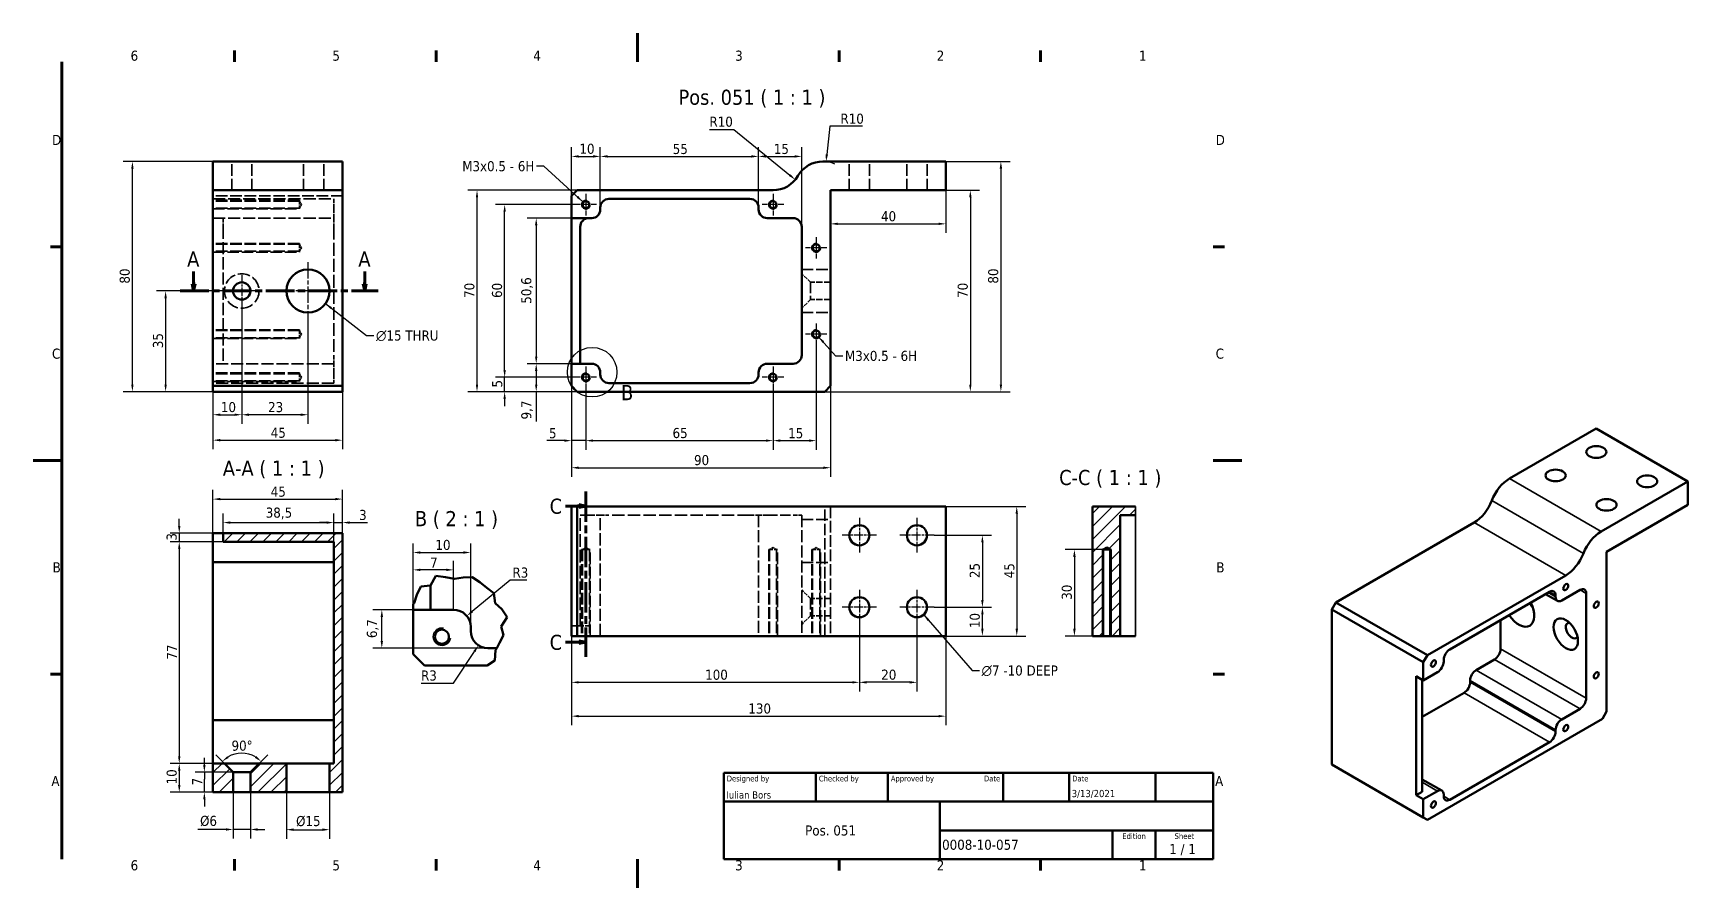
# Model space of a CAD drawing. Header units: millimetres. Extents: x 0 to 575, y 0 to 297.
import ezdxf
from ezdxf.enums import TextEntityAlignment as Align

# ---------------------------------------------------------------- set-up
doc = ezdxf.new("R2010")
doc.units = ezdxf.units.MM
doc.linetypes.add('CHAIN', pattern=[0.3543, 0.2362, -0.0295, 0.0591, -0.0295])
doc.linetypes.add('DASHED', pattern=[0.2068, 0.1655, -0.0413])
for name, color, linetype, lineweight in [('Border (ISO)', 7, 'Continuous', 70), ('Break Line (ISO)', 7, 'Continuous', 50), ('Center Mark (ISO)', 7, 'Continuous', 25), ('Detail Boundary (ISO)', 7, 'Continuous', 25), ('Dimension (ISO)', 7, 'Continuous', 25), ('Hatch (ISO)', 7, 'Continuous', 18), ('Hidden (ISO)', 7, 'DASHED', 35), ('Section Line (ISO)', 7, 'CHAIN', 70), ('Symbol (ISO)', 7, 'Continuous', 25), ('Title (ISO)', 7, 'Continuous', 50), ('Visible (ISO)', 7, 'Continuous', 50), ('Visible Narrow (ISO)', 7, 'Continuous', 35)]:
    doc.layers.add(name, color=color, linetype=linetype, lineweight=lineweight)
doc.styles.add('Label Text (ISO)', font='tahoma.ttf')
doc.styles.add('Note Text (ISO)', font='tahoma.ttf')
doc.styles.add('Text Style39', font='tahoma.ttf')
doc.styles.add('Text Style41', font='tahoma.ttf')
doc.styles.add('Text Style45', font='tahoma.ttf')
doc.dimstyles.new('Default - Method 1b (ISO)', dxfattribs={"dimtxt": 3.5, "dimasz": 2.5, "dimexe": 3.175, "dimexo": 0, "dimgap": 0.762, "dimtad": 1, "dimtoh": 1, "dimrnd": 1e-08, "dimtxsty": 'Note Text (ISO)', "dimcen": 0.09, "dimdle": 10, "dimclrd": 256, "dimclre": 256, "dimclrt": 256, "dimazin": 2, "dimtfac": 1, "dimtmove": 0, "dimatfit": 3, "dimfxl": 0, "dimtolj": 1, "dimlwd": -1, "dimlwe": -1, "dimarcsym": 0})
doc.dimstyles.new('Default - Method 1b (ISO)$7', dxfattribs={"dimtxt": 3.5, "dimasz": 2.5, "dimexe": 3.175, "dimexo": 0, "dimgap": 0.762, "dimtad": 1, "dimtoh": 1, "dimrnd": 1e-08, "dimtxsty": 'Note Text (ISO)', "dimcen": 0.09, "dimdle": 10, "dimclrd": 256, "dimclre": 256, "dimclrt": 256, "dimazin": 2, "dimtfac": 1, "dimtmove": 0, "dimatfit": 3, "dimfxl": 0, "dimtolj": 1, "dimlwd": -1, "dimlwe": -1, "dimarcsym": 0})
pattern_1 = [(45, (0, 0), (-2.245064, 2.245064), [])]

msp = doc.modelspace()

# ---------------------------------------------------------------- texts
at = {"layer": 'Symbol (ISO)', "attachment_point": 7}
for s, insert, char_height, style in [('Pos. 051 ( 1 : 1 )', (224.2206, 271.1468), 5.24, 'Text Style45'), ('A-A ( 1 : 1 )', (65.9079, 142.2529), 5.25, 'Label Text (ISO)'), ('C-C ( 1 : 1 )', (356.4693, 139.0228), 5.25, 'Label Text (ISO)'), ('B ( 2 : 1 )', (132.6508, 124.7269), 5.25, 'Label Text (ISO)')]:
    msp.add_mtext(s, dxfattribs=dict(at, insert=insert, char_height=char_height, style=style))
at = {"layer": 'Symbol (ISO)', "char_height": 3.5, "line_spacing_factor": 0.6125, "style": 'Note Text (ISO)'}
for s, insert, width, attachment_point in [('M3x0.5 - 6H', (174.1337, 252.514), 26.320568, 3), ('\\fAIGDT|b0|i0;\\H3.5000;n\\fTahoma|b0|i0;\\H3.5000;15 THRU', (119.1211, 193.6796), 23.111825, 1), ('M3x0.5 - 6H', (282.0664, 186.608), 26.320568, 1), ('\\fAIGDT|b0|i0;\\H3.5000;n\\fTahoma|b0|i0;\\H3.5000;7 -10 DEEP', (329.5157, 77.2874), 28.15364, 1)]:
    msp.add_mtext(s, dxfattribs=dict(at, insert=insert, width=width, attachment_point=attachment_point))

# ---------------------------------------------------------------- blocks, each defined once
blk = doc.blocks.new('Borders Default Border')
at = {"layer": 'Border (ISO)'}
for p, q in [((70, 287), (70, 290.9)), ((140, 287), (140, 290.9)), ((280, 287), (280, 290.9)), ((350, 287), (350, 290.9)), ((10, 222.75), (6.1, 222.75)), ((410, 222.75), (413.9, 222.75)), ((10, 74.25), (6.1, 74.25)), ((410, 74.25), (413.9, 74.25)), ((70, 10), (70, 6.1)), ((140, 10), (140, 6.1)), ((280, 10), (280, 6.1)), ((350, 10), (350, 6.1))]:
    blk.add_line(p, q, dxfattribs=at)
at = {"layer": 'Border (ISO)', "flags": 128}
for points in [[(210, 297), (210, 287)], [(10, 10), (10, 287)], [(0, 148.5), (10, 148.5)], [(420, 148.5), (410, 148.5)], [(210, 0), (210, 10)]]:
    blk.add_lwpolyline(points, dxfattribs=at)
at = {"layer": 'Border (ISO)', "char_height": 3.5, "attachment_point": 7, "style": 'Note Text (ISO)'}
for s, insert in [('6', (33.88, 287.33)), ('5', (103.98, 287.33)), ('4', (173.78, 287.4)), ('3', (243.91, 287.33)), ('2', (313.94, 287.4)), ('1', (384.21, 287.4)), ('D', (6.57, 258.13)), ('D', (410.87, 258.13)), ('C', (6.56, 183.81)), ('C', (410.86, 183.81)), ('B', (6.78, 109.63)), ('B', (411.08, 109.63)), ('A', (6.36, 35.38)), ('A', (410.66, 35.38)), ('6', (33.88, 6.03)), ('5', (103.98, 6.03)), ('4', (173.78, 6.1)), ('3', (243.91, 6.03)), ('2', (313.94, 6.1)), ('1', (384.21, 6.1))]:
    blk.add_mtext(s, dxfattribs=dict(at, insert=insert))
blk = doc.blocks.new('2dTransSection0')
at = {"layer": 'Section Line (ISO)', "linetype": 'Continuous'}
for p, q in [((55.75, 214.22), (55.75, 209.9)), ((115.23, 214.22), (115.23, 209.9)), ((55.25, 209.9), (55.75, 207.4)), ((56.25, 209.9), (55.25, 209.9)), ((55.75, 209.9), (55.75, 207.4)), ((55.75, 207.4), (56.25, 209.9)), ((114.73, 209.9), (115.23, 207.4)), ((115.73, 209.9), (114.73, 209.9)), ((115.23, 209.9), (115.23, 207.4)), ((115.23, 207.4), (115.73, 209.9))]:
    blk.add_line(p, q, dxfattribs=at)
at = {"layer": 'Section Line (ISO)', "linetype": 'CHAIN', "ltscale": 41.967747}
blk.add_line((51.12, 207.4), (119.87, 207.4), dxfattribs=at)
at = {"layer": 'Section Line (ISO)', "linetype": 'Continuous', "lineweight": 140}
for p, q in [((51.12, 207.4), (60.39, 207.4)), ((110.6, 207.4), (119.87, 207.4))]:
    blk.add_line(p, q, dxfattribs=at)
at = {"layer": 'Section Line (ISO)', "linetype": 'Continuous', "flags": 128}
for points in [[(55.25, 209.9), (55.75, 207.4)], [(114.73, 209.9), (115.23, 207.4)]]:
    blk.add_lwpolyline(points, dxfattribs=at)
at = {"layer": 'Section Line (ISO)'}
for points in [[(55.25, 209.9), (55.75, 207.4), (56.25, 209.9), (55.25, 209.9)], [(114.73, 209.9), (115.23, 207.4), (115.73, 209.9), (114.73, 209.9)]]:
    blk.add_solid(points, dxfattribs=at)
at = {"layer": 'Section Line (ISO)', "char_height": 5.25, "attachment_point": 7, "style": 'Label Text (ISO)'}
for insert in [(53.52, 215.9), (113, 215.9)]:
    blk.add_mtext('A', dxfattribs=dict(at, insert=insert))
blk = doc.blocks.new('*D6')
at = {"layer": 'Defpoints', "color": 0}
for p in [(187.07, 87.52), (287.07, 91.52), (287.07, 71.43)]:
    blk.add_point(p, dxfattribs=at)
at = {"layer": 'Dimension (ISO)'}
for p, q in [((187.07, 87.52), (187.07, 68.25)), ((287.07, 91.52), (287.07, 68.25)), ((189.57, 71.43), (284.57, 71.43))]:
    blk.add_line(p, q, dxfattribs=at)
for points in [[(189.57, 71.84), (189.57, 71.01), (187.07, 71.43)], [(284.57, 71.84), (284.57, 71.01), (287.07, 71.43)]]:
    blk.add_solid(points, dxfattribs=at)
at = {"layer": 'Dimension (ISO)', "insert": (233.49, 75.83), "char_height": 3.5, "attachment_point": 1, "style": 'Note Text (ISO)'}
blk.add_mtext('\\A1;100', dxfattribs=at)
blk = doc.blocks.new('*D7')
at = {"layer": 'Defpoints', "color": 0}
for p in [(287.07, 91.52), (307.07, 91.52), (287.07, 71.43)]:
    blk.add_point(p, dxfattribs=at)
at = {"layer": 'Dimension (ISO)'}
for p, q in [((287.07, 91.52), (287.07, 68.25)), ((307.07, 91.52), (307.07, 68.25)), ((304.57, 71.43), (289.57, 71.43))]:
    blk.add_line(p, q, dxfattribs=at)
for points in [[(289.57, 71.84), (289.57, 71.01), (287.07, 71.43)], [(304.57, 71.84), (304.57, 71.01), (307.07, 71.43)]]:
    blk.add_solid(points, dxfattribs=at)
at = {"layer": 'Dimension (ISO)', "insert": (294.66, 75.84), "char_height": 3.5, "attachment_point": 1, "style": 'Note Text (ISO)'}
blk.add_mtext('\\A1;20', dxfattribs=at)
blk = doc.blocks.new('*D8')
at = {"layer": 'Defpoints', "color": 0}
for p in [(187.07, 87.52), (317.07, 87.52), (317.07, 59.67)]:
    blk.add_point(p, dxfattribs=at)
at = {"layer": 'Dimension (ISO)'}
for p, q in [((187.07, 87.52), (187.07, 56.49)), ((317.07, 87.52), (317.07, 56.49)), ((189.57, 59.67), (314.57, 59.67))]:
    blk.add_line(p, q, dxfattribs=at)
for points in [[(189.57, 60.09), (189.57, 59.25), (187.07, 59.67)], [(314.57, 60.09), (314.57, 59.25), (317.07, 59.67)]]:
    blk.add_solid(points, dxfattribs=at)
at = {"layer": 'Dimension (ISO)', "insert": (248.49, 64.08), "char_height": 3.5, "attachment_point": 1, "style": 'Note Text (ISO)'}
blk.add_mtext('\\A1;130', dxfattribs=at)
blk = doc.blocks.new('*D9')
at = {"layer": 'Defpoints', "color": 0}
for p in [(313.07, 97.52), (329.81, 97.52), (317.07, 87.52)]:
    blk.add_point(p, dxfattribs=at)
at = {"layer": 'Dimension (ISO)'}
for p, q in [((313.07, 97.52), (332.99, 97.52)), ((329.81, 90.02), (329.81, 95.02)), ((317.07, 87.52), (332.99, 87.52))]:
    blk.add_line(p, q, dxfattribs=at)
for points in [[(329.39, 95.02), (330.23, 95.02), (329.81, 97.52)], [(329.39, 90.02), (330.23, 90.02), (329.81, 87.52)]]:
    blk.add_solid(points, dxfattribs=at)
at = {"layer": 'Dimension (ISO)', "insert": (325.4, 90.26), "char_height": 3.5, "attachment_point": 1, "rotation": 90, "style": 'Note Text (ISO)'}
blk.add_mtext('\\A1;10', dxfattribs=at)
blk = doc.blocks.new('*D10')
at = {"layer": 'Defpoints', "color": 0}
for p in [(313.07, 122.52), (313.07, 97.52), (329.81, 97.52)]:
    blk.add_point(p, dxfattribs=at)
at = {"layer": 'Dimension (ISO)'}
for p, q in [((313.07, 122.52), (332.99, 122.52)), ((329.81, 120.02), (329.81, 100.02)), ((313.07, 97.52), (332.99, 97.52))]:
    blk.add_line(p, q, dxfattribs=at)
for points in [[(329.39, 120.02), (330.23, 120.02), (329.81, 122.52)], [(329.39, 100.02), (330.23, 100.02), (329.81, 97.52)]]:
    blk.add_solid(points, dxfattribs=at)
at = {"layer": 'Dimension (ISO)', "insert": (325.4, 107.65), "char_height": 3.5, "attachment_point": 1, "rotation": 90, "style": 'Note Text (ISO)'}
blk.add_mtext('\\A1;25', dxfattribs=at)
blk = doc.blocks.new('*D11')
at = {"layer": 'Defpoints', "color": 0}
for p in [(317.07, 132.52), (317.07, 87.52), (341.75, 87.52)]:
    blk.add_point(p, dxfattribs=at)
at = {"layer": 'Dimension (ISO)'}
for p, q in [((317.07, 132.52), (344.92, 132.52)), ((341.75, 130.02), (341.75, 90.02)), ((317.07, 87.52), (344.92, 87.52))]:
    blk.add_line(p, q, dxfattribs=at)
for points in [[(341.33, 130.02), (342.16, 130.02), (341.75, 132.52)], [(341.33, 90.02), (342.16, 90.02), (341.75, 87.52)]]:
    blk.add_solid(points, dxfattribs=at)
at = {"layer": 'Dimension (ISO)', "insert": (337.41, 107.57), "char_height": 3.5, "attachment_point": 1, "rotation": 90, "style": 'Note Text (ISO)'}
blk.add_mtext('\\A1;45', dxfattribs=at)
blk = doc.blocks.new('*D12')
at = {"layer": 'Defpoints', "color": 0}
for p in [(67, 207.4), (46.04, 172.4), (62.5, 172.4)]:
    blk.add_point(p, dxfattribs=at)
at = {"layer": 'Dimension (ISO)'}
for p, q in [((67, 207.4), (42.87, 207.4)), ((46.04, 204.9), (46.04, 174.9)), ((62.5, 172.4), (42.87, 172.4))]:
    blk.add_line(p, q, dxfattribs=at)
for points in [[(45.62, 204.9), (46.46, 204.9), (46.04, 207.4)], [(45.62, 174.9), (46.46, 174.9), (46.04, 172.4)]]:
    blk.add_solid(points, dxfattribs=at)
at = {"layer": 'Dimension (ISO)', "insert": (41.63, 187.52), "char_height": 3.5, "attachment_point": 1, "rotation": 90, "style": 'Note Text (ISO)'}
blk.add_mtext('\\A1;35', dxfattribs=at)
blk = doc.blocks.new('*D13')
at = {"layer": 'Defpoints', "color": 0}
for p in [(72.5, 201.9), (62.5, 174.4), (72.5, 164.4)]:
    blk.add_point(p, dxfattribs=at)
at = {"layer": 'Dimension (ISO)'}
for p, q in [((72.5, 201.9), (72.5, 161.23)), ((62.5, 174.4), (62.5, 161.23)), ((65, 164.4), (70, 164.4))]:
    blk.add_line(p, q, dxfattribs=at)
for points in [[(65, 164.82), (65, 163.99), (62.5, 164.4)], [(70, 164.82), (70, 163.99), (72.5, 164.4)]]:
    blk.add_solid(points, dxfattribs=at)
at = {"layer": 'Dimension (ISO)', "insert": (65.24, 168.81), "char_height": 3.5, "attachment_point": 1, "style": 'Note Text (ISO)'}
blk.add_mtext('\\A1;10', dxfattribs=at)
blk = doc.blocks.new('*D14')
at = {"layer": 'Defpoints', "color": 0}
for p in [(72.5, 201.9), (95.5, 197.4), (72.5, 164.4)]:
    blk.add_point(p, dxfattribs=at)
at = {"layer": 'Dimension (ISO)'}
for p, q in [((72.5, 201.9), (72.5, 161.23)), ((95.5, 197.4), (95.5, 161.23)), ((93, 164.4), (75, 164.4))]:
    blk.add_line(p, q, dxfattribs=at)
for points in [[(75, 164.82), (75, 163.99), (72.5, 164.4)], [(93, 164.82), (93, 163.99), (95.5, 164.4)]]:
    blk.add_solid(points, dxfattribs=at)
at = {"layer": 'Dimension (ISO)', "insert": (81.64, 168.81), "char_height": 3.5, "attachment_point": 1, "style": 'Note Text (ISO)'}
blk.add_mtext('\\A1;23', dxfattribs=at)
blk = doc.blocks.new('*D15')
at = {"layer": 'Defpoints', "color": 0}
for p in [(62.5, 174.4), (107.5, 174.4), (107.5, 155.56)]:
    blk.add_point(p, dxfattribs=at)
at = {"layer": 'Dimension (ISO)'}
for p, q in [((62.5, 174.4), (62.5, 152.39)), ((107.5, 174.4), (107.5, 152.39)), ((65, 155.56), (105, 155.56))]:
    blk.add_line(p, q, dxfattribs=at)
for points in [[(65, 155.98), (65, 155.14), (62.5, 155.56)], [(105, 155.98), (105, 155.14), (107.5, 155.56)]]:
    blk.add_solid(points, dxfattribs=at)
at = {"layer": 'Dimension (ISO)', "insert": (82.55, 159.9), "char_height": 3.5, "attachment_point": 1, "style": 'Note Text (ISO)'}
blk.add_mtext('\\A1;45', dxfattribs=at)
blk = doc.blocks.new('*D16')
at = {"layer": 'Defpoints', "color": 0}
for p in [(107.5, 126.93), (107.5, 123.23), (104.5, 120.23)]:
    blk.add_point(p, dxfattribs=at)
at = {"layer": 'Dimension (ISO)'}
for p, q in [((102, 126.93), (99.5, 126.93)), ((104.5, 120.23), (104.5, 130.11)), ((104.5, 126.93), (107.5, 126.93)), ((107.5, 123.23), (107.5, 130.11)), ((110, 126.93), (116.15, 126.93))]:
    blk.add_line(p, q, dxfattribs=at)
for points in [[(102, 127.35), (102, 126.52), (104.5, 126.93)], [(110, 127.35), (110, 126.52), (107.5, 126.93)]]:
    blk.add_solid(points, dxfattribs=at)
at = {"layer": 'Dimension (ISO)', "insert": (113.26, 131.34), "char_height": 3.5, "attachment_point": 1, "style": 'Note Text (ISO)'}
blk.add_mtext('\\A1;3', dxfattribs=at)
blk = doc.blocks.new('*D17')
at = {"layer": 'Defpoints', "color": 0}
for p in [(104.5, 126.93), (66, 123.23), (104.5, 120.23)]:
    blk.add_point(p, dxfattribs=at)
at = {"layer": 'Dimension (ISO)'}
for p, q in [((66, 123.23), (66, 130.11)), ((68.5, 126.93), (102, 126.93)), ((104.5, 120.23), (104.5, 130.11))]:
    blk.add_line(p, q, dxfattribs=at)
for points in [[(68.5, 127.35), (68.5, 126.52), (66, 126.93)], [(102, 127.35), (102, 126.52), (104.5, 126.93)]]:
    blk.add_solid(points, dxfattribs=at)
at = {"layer": 'Dimension (ISO)', "insert": (80.82, 132.14), "char_height": 3.5, "attachment_point": 1, "style": 'Note Text (ISO)'}
blk.add_mtext('\\A1;38,5', dxfattribs=at)
blk = doc.blocks.new('*D18')
at = {"layer": 'Defpoints', "color": 0}
for p in [(107.5, 135.09), (107.5, 123.23), (62.5, 110.23)]:
    blk.add_point(p, dxfattribs=at)
at = {"layer": 'Dimension (ISO)'}
for p, q in [((62.5, 110.23), (62.5, 138.27)), ((107.5, 123.23), (107.5, 138.27)), ((65, 135.09), (105, 135.09))]:
    blk.add_line(p, q, dxfattribs=at)
for points in [[(65, 135.51), (65, 134.68), (62.5, 135.09)], [(105, 135.51), (105, 134.68), (107.5, 135.09)]]:
    blk.add_solid(points, dxfattribs=at)
at = {"layer": 'Dimension (ISO)', "insert": (82.55, 139.43), "char_height": 3.5, "attachment_point": 1, "style": 'Note Text (ISO)'}
blk.add_mtext('\\A1;45', dxfattribs=at)
blk = doc.blocks.new('*D19')
at = {"layer": 'Defpoints', "color": 0}
for p in [(66, 123.23), (50.78, 120.23), (66, 120.23)]:
    blk.add_point(p, dxfattribs=at)
at = {"layer": 'Dimension (ISO)'}
for p, q in [((50.78, 125.73), (50.78, 128.23)), ((66, 123.23), (47.61, 123.23)), ((50.78, 123.23), (50.78, 120.23)), ((66, 120.23), (47.61, 120.23)), ((50.78, 117.73), (50.78, 115.23))]:
    blk.add_line(p, q, dxfattribs=at)
for points in [[(50.37, 125.73), (51.2, 125.73), (50.78, 123.23)], [(50.37, 117.73), (51.2, 117.73), (50.78, 120.23)]]:
    blk.add_solid(points, dxfattribs=at)
at = {"layer": 'Dimension (ISO)', "insert": (46.37, 120.66), "char_height": 3.5, "attachment_point": 1, "rotation": 90, "style": 'Note Text (ISO)'}
blk.add_mtext('\\A1;3', dxfattribs=at)
blk = doc.blocks.new('*D20')
at = {"layer": 'Defpoints', "color": 0}
for p in [(66, 120.23), (50.78, 43.23), (78.5, 43.23)]:
    blk.add_point(p, dxfattribs=at)
at = {"layer": 'Dimension (ISO)'}
for p, q in [((66, 120.23), (47.61, 120.23)), ((50.78, 117.73), (50.78, 45.73)), ((78.5, 43.23), (47.61, 43.23))]:
    blk.add_line(p, q, dxfattribs=at)
for points in [[(50.37, 117.73), (51.2, 117.73), (50.78, 120.23)], [(50.37, 45.73), (51.2, 45.73), (50.78, 43.23)]]:
    blk.add_solid(points, dxfattribs=at)
at = {"layer": 'Dimension (ISO)', "insert": (46.52, 79.3), "char_height": 3.5, "attachment_point": 1, "rotation": 90, "style": 'Note Text (ISO)'}
blk.add_mtext('\\A1;77', dxfattribs=at)
blk = doc.blocks.new('*D21')
at = {"layer": 'Defpoints', "color": 0}
for p in [(88, 43.23), (50.78, 33.23), (88, 33.23)]:
    blk.add_point(p, dxfattribs=at)
at = {"layer": 'Dimension (ISO)'}
for p, q in [((88, 43.23), (47.61, 43.23)), ((50.78, 40.73), (50.78, 35.73)), ((88, 33.23), (47.61, 33.23))]:
    blk.add_line(p, q, dxfattribs=at)
for points in [[(50.37, 40.73), (51.2, 40.73), (50.78, 43.23)], [(50.37, 35.73), (51.2, 35.73), (50.78, 33.23)]]:
    blk.add_solid(points, dxfattribs=at)
at = {"layer": 'Dimension (ISO)', "insert": (46.38, 35.96), "char_height": 3.5, "attachment_point": 1, "rotation": 90, "style": 'Note Text (ISO)'}
blk.add_mtext('\\A1;10', dxfattribs=at)
blk = doc.blocks.new('*D22')
at = {"layer": 'Defpoints', "color": 0}
for p in [(34.5, 252.4), (62.5, 252.4), (62.5, 172.4)]:
    blk.add_point(p, dxfattribs=at)
at = {"layer": 'Dimension (ISO)'}
for p, q in [((62.5, 252.4), (31.33, 252.4)), ((34.5, 174.9), (34.5, 249.9)), ((62.5, 172.4), (31.33, 172.4))]:
    blk.add_line(p, q, dxfattribs=at)
for points in [[(34.09, 249.9), (34.92, 249.9), (34.5, 252.4)], [(34.09, 174.9), (34.92, 174.9), (34.5, 172.4)]]:
    blk.add_solid(points, dxfattribs=at)
at = {"layer": 'Dimension (ISO)', "insert": (30.08, 209.96), "char_height": 3.5, "attachment_point": 1, "rotation": 90, "style": 'Note Text (ISO)'}
blk.add_mtext('\\A1;80', dxfattribs=at)
blk = doc.blocks.new('*D23')
at = {"layer": 'Defpoints', "color": 0}
for p in [(317.07, 242.4), (275.07, 172.4), (325.62, 172.4)]:
    blk.add_point(p, dxfattribs=at)
at = {"layer": 'Dimension (ISO)'}
for p, q in [((317.07, 242.4), (328.8, 242.4)), ((325.62, 239.9), (325.62, 174.9)), ((275.07, 172.4), (328.8, 172.4))]:
    blk.add_line(p, q, dxfattribs=at)
for points in [[(325.2, 239.9), (326.04, 239.9), (325.62, 242.4)], [(325.2, 174.9), (326.04, 174.9), (325.62, 172.4)]]:
    blk.add_solid(points, dxfattribs=at)
at = {"layer": 'Dimension (ISO)', "insert": (321.22, 204.99), "char_height": 3.5, "attachment_point": 1, "rotation": 90, "style": 'Note Text (ISO)'}
blk.add_mtext('\\A1;70', dxfattribs=at)
blk = doc.blocks.new('*D24')
at = {"layer": 'Defpoints', "color": 0}
for p in [(317.07, 242.4), (277.07, 230.72), (317.07, 230.72)]:
    blk.add_point(p, dxfattribs=at)
at = {"layer": 'Dimension (ISO)'}
for p, q in [((317.07, 242.4), (317.07, 227.55)), ((279.57, 230.72), (314.57, 230.72))]:
    blk.add_line(p, q, dxfattribs=at)
for points in [[(279.57, 231.14), (279.57, 230.31), (277.07, 230.72)], [(314.57, 231.14), (314.57, 230.31), (317.07, 230.72)]]:
    blk.add_solid(points, dxfattribs=at)
at = {"layer": 'Dimension (ISO)', "insert": (294.58, 235.13), "char_height": 3.5, "attachment_point": 1, "style": 'Note Text (ISO)'}
blk.add_mtext('\\A1;40', dxfattribs=at)
blk = doc.blocks.new('*D25')
at = {"layer": 'Defpoints', "color": 0}
for p in [(317.07, 252.4), (275.07, 172.4), (336.23, 172.4)]:
    blk.add_point(p, dxfattribs=at)
at = {"layer": 'Dimension (ISO)'}
for p, q in [((317.07, 252.4), (339.41, 252.4)), ((336.23, 249.9), (336.23, 174.9)), ((275.07, 172.4), (339.41, 172.4))]:
    blk.add_line(p, q, dxfattribs=at)
for points in [[(335.82, 249.9), (336.65, 249.9), (336.23, 252.4)], [(335.82, 174.9), (336.65, 174.9), (336.23, 172.4)]]:
    blk.add_solid(points, dxfattribs=at)
at = {"layer": 'Dimension (ISO)', "insert": (331.81, 209.96), "char_height": 3.5, "attachment_point": 1, "rotation": 90, "style": 'Note Text (ISO)'}
blk.add_mtext('\\A1;80', dxfattribs=at)
blk = doc.blocks.new('*D26')
at = {"layer": 'Defpoints', "color": 0}
for p in [(187.07, 182.1), (192.07, 173.67), (192.07, 155.4)]:
    blk.add_point(p, dxfattribs=at)
at = {"layer": 'Dimension (ISO)'}
for p, q in [((187.07, 182.1), (187.07, 152.23)), ((192.07, 173.67), (192.07, 152.23)), ((184.57, 155.4), (178.46, 155.4)), ((192.07, 155.4), (187.07, 155.4)), ((194.57, 155.4), (197.07, 155.4))]:
    blk.add_line(p, q, dxfattribs=at)
for points in [[(184.57, 155.82), (184.57, 154.99), (187.07, 155.4)], [(194.57, 155.82), (194.57, 154.99), (192.07, 155.4)]]:
    blk.add_solid(points, dxfattribs=at)
at = {"layer": 'Dimension (ISO)', "insert": (179.22, 159.74), "char_height": 3.5, "attachment_point": 1, "style": 'Note Text (ISO)'}
blk.add_mtext('\\A1;5', dxfattribs=at)
blk = doc.blocks.new('*D27')
at = {"layer": 'Defpoints', "color": 0}
for p in [(192.07, 173.67), (257.07, 173.67), (257.07, 155.4)]:
    blk.add_point(p, dxfattribs=at)
at = {"layer": 'Dimension (ISO)'}
for p, q in [((192.07, 173.67), (192.07, 152.23)), ((257.07, 173.67), (257.07, 152.23)), ((194.57, 155.4), (254.57, 155.4))]:
    blk.add_line(p, q, dxfattribs=at)
for points in [[(194.57, 155.82), (194.57, 154.99), (192.07, 155.4)], [(254.57, 155.82), (254.57, 154.99), (257.07, 155.4)]]:
    blk.add_solid(points, dxfattribs=at)
at = {"layer": 'Dimension (ISO)', "insert": (222.16, 159.8), "char_height": 3.5, "attachment_point": 1, "style": 'Note Text (ISO)'}
blk.add_mtext('\\A1;65', dxfattribs=at)
blk = doc.blocks.new('*D28')
at = {"layer": 'Defpoints', "color": 0}
for p in [(272.07, 188.67), (257.07, 173.67), (272.07, 155.4)]:
    blk.add_point(p, dxfattribs=at)
at = {"layer": 'Dimension (ISO)'}
for p, q in [((272.07, 188.67), (272.07, 152.23)), ((257.07, 173.67), (257.07, 152.23)), ((259.57, 155.4), (269.57, 155.4))]:
    blk.add_line(p, q, dxfattribs=at)
for points in [[(259.57, 155.82), (259.57, 154.99), (257.07, 155.4)], [(269.57, 155.82), (269.57, 154.99), (272.07, 155.4)]]:
    blk.add_solid(points, dxfattribs=at)
at = {"layer": 'Dimension (ISO)', "insert": (262.33, 159.75), "char_height": 3.5, "attachment_point": 1, "style": 'Note Text (ISO)'}
blk.add_mtext('\\A1;15', dxfattribs=at)
blk = doc.blocks.new('*D29')
at = {"layer": 'Defpoints', "color": 0}
for p in [(163.83, 177.4), (188.34, 177.4), (189.07, 172.4)]:
    blk.add_point(p, dxfattribs=at)
at = {"layer": 'Dimension (ISO)'}
for p, q in [((163.83, 179.9), (163.83, 182.4)), ((188.34, 177.4), (160.65, 177.4)), ((163.83, 172.4), (163.83, 177.4)), ((189.07, 172.4), (160.65, 172.4)), ((163.83, 169.9), (163.83, 167.4))]:
    blk.add_line(p, q, dxfattribs=at)
for points in [[(163.41, 179.9), (164.24, 179.9), (163.83, 177.4)], [(163.41, 169.9), (164.24, 169.9), (163.83, 172.4)]]:
    blk.add_solid(points, dxfattribs=at)
at = {"layer": 'Dimension (ISO)', "insert": (159.49, 173.86), "char_height": 3.5, "attachment_point": 1, "rotation": 90, "style": 'Note Text (ISO)'}
blk.add_mtext('\\A1;5', dxfattribs=at)
blk = doc.blocks.new('*D30')
at = {"layer": 'Defpoints', "color": 0}
for p in [(163.83, 237.4), (188.34, 237.4), (188.34, 177.4)]:
    blk.add_point(p, dxfattribs=at)
at = {"layer": 'Dimension (ISO)'}
for p, q in [((188.34, 237.4), (160.65, 237.4)), ((163.83, 179.9), (163.83, 234.9)), ((188.34, 177.4), (160.65, 177.4))]:
    blk.add_line(p, q, dxfattribs=at)
for points in [[(163.41, 234.9), (164.24, 234.9), (163.83, 237.4)], [(163.41, 179.9), (164.24, 179.9), (163.83, 177.4)]]:
    blk.add_solid(points, dxfattribs=at)
at = {"layer": 'Dimension (ISO)', "insert": (159.42, 204.97), "char_height": 3.5, "attachment_point": 1, "rotation": 90, "style": 'Note Text (ISO)'}
blk.add_mtext('\\A1;60', dxfattribs=at)
blk = doc.blocks.new('*D31')
at = {"layer": 'Defpoints', "color": 0}
for p in [(154.23, 242.4), (189.07, 242.4), (189.07, 172.4)]:
    blk.add_point(p, dxfattribs=at)
at = {"layer": 'Dimension (ISO)'}
for p, q in [((189.07, 242.4), (151.05, 242.4)), ((154.23, 174.9), (154.23, 239.9)), ((189.07, 172.4), (151.05, 172.4))]:
    blk.add_line(p, q, dxfattribs=at)
for points in [[(153.81, 239.9), (154.64, 239.9), (154.23, 242.4)], [(153.81, 174.9), (154.64, 174.9), (154.23, 172.4)]]:
    blk.add_solid(points, dxfattribs=at)
at = {"layer": 'Dimension (ISO)', "insert": (149.82, 204.99), "char_height": 3.5, "attachment_point": 1, "rotation": 90, "style": 'Note Text (ISO)'}
blk.add_mtext('\\A1;70', dxfattribs=at)
blk = doc.blocks.new('*D32')
at = {"layer": 'Defpoints', "color": 0}
for p in [(187.07, 232.7), (174.8, 182.1), (187.07, 182.1)]:
    blk.add_point(p, dxfattribs=at)
at = {"layer": 'Dimension (ISO)'}
for p, q in [((187.07, 232.7), (171.62, 232.7)), ((174.8, 230.2), (174.8, 184.6)), ((187.07, 182.1), (171.62, 182.1))]:
    blk.add_line(p, q, dxfattribs=at)
for points in [[(174.38, 230.2), (175.21, 230.2), (174.8, 232.7)], [(174.38, 184.6), (175.21, 184.6), (174.8, 182.1)]]:
    blk.add_solid(points, dxfattribs=at)
at = {"layer": 'Dimension (ISO)', "insert": (169.59, 202.96), "char_height": 3.5, "attachment_point": 1, "rotation": 90, "style": 'Note Text (ISO)'}
blk.add_mtext('\\A1;50,6', dxfattribs=at)
blk = doc.blocks.new('*D33')
at = {"layer": 'Defpoints', "color": 0}
for p in [(187.07, 182.1), (174.8, 172.4), (189.07, 172.4)]:
    blk.add_point(p, dxfattribs=at)
at = {"layer": 'Dimension (ISO)'}
for p, q in [((187.07, 182.1), (171.62, 182.1)), ((174.8, 179.6), (174.8, 174.9)), ((189.07, 172.4), (171.62, 172.4)), ((174.8, 172.4), (174.8, 162))]:
    blk.add_line(p, q, dxfattribs=at)
for points in [[(174.38, 179.6), (175.21, 179.6), (174.8, 182.1)], [(174.38, 174.9), (175.21, 174.9), (174.8, 172.4)]]:
    blk.add_solid(points, dxfattribs=at)
at = {"layer": 'Dimension (ISO)', "insert": (169.59, 162.76), "char_height": 3.5, "attachment_point": 1, "rotation": 90, "style": 'Note Text (ISO)'}
blk.add_mtext('\\A1;9,7', dxfattribs=at)
blk = doc.blocks.new('2dDetail0')
at = {"layer": 'Detail Boundary (ISO)'}
blk.add_circle((194.23, 179.18), 8.61, dxfattribs=at)
at = {"layer": 'Detail Boundary (ISO)', "insert": (204.25, 169.46), "char_height": 5.25, "attachment_point": 7, "style": 'Label Text (ISO)'}
blk.add_mtext('B', dxfattribs=at)
blk = doc.blocks.new('*D35')
at = {"layer": 'Defpoints', "color": 0}
for p in [(152.03, 116.53), (132.03, 96.67), (152.03, 90.67)]:
    blk.add_point(p, dxfattribs=at)
at = {"layer": 'Dimension (ISO)'}
for p, q in [((132.03, 96.67), (132.03, 119.7)), ((134.53, 116.53), (149.53, 116.53)), ((152.03, 90.67), (152.03, 119.7))]:
    blk.add_line(p, q, dxfattribs=at)
for points in [[(134.53, 116.94), (134.53, 116.11), (132.03, 116.53)], [(149.53, 116.94), (149.53, 116.11), (152.03, 116.53)]]:
    blk.add_solid(points, dxfattribs=at)
at = {"layer": 'Dimension (ISO)', "insert": (139.77, 120.93), "char_height": 3.5, "attachment_point": 1, "style": 'Note Text (ISO)'}
blk.add_mtext('\\A1;10', dxfattribs=at)
blk = doc.blocks.new('*D36')
at = {"layer": 'Defpoints', "color": 0}
for p in [(121.15, 96.67), (132.03, 96.67), (158.03, 83.27)]:
    blk.add_point(p, dxfattribs=at)
at = {"layer": 'Dimension (ISO)'}
for p, q in [((132.03, 96.67), (117.98, 96.67)), ((121.15, 85.77), (121.15, 94.17)), ((158.03, 83.27), (117.98, 83.27))]:
    blk.add_line(p, q, dxfattribs=at)
for points in [[(120.74, 94.17), (121.57, 94.17), (121.15, 96.67)], [(120.74, 85.77), (121.57, 85.77), (121.15, 83.27)]]:
    blk.add_solid(points, dxfattribs=at)
at = {"layer": 'Dimension (ISO)', "insert": (115.95, 86.8), "char_height": 3.5, "attachment_point": 1, "rotation": 90, "style": 'Note Text (ISO)'}
blk.add_mtext('\\A1;6,7', dxfattribs=at)
blk = doc.blocks.new('*D37')
at = {"layer": 'Defpoints', "color": 0}
for p in [(150.66, 94.48), (146.03, 90.67)]:
    blk.add_point(p, dxfattribs=at)
at = {"layer": 'Dimension (ISO)'}
for p, q in [((165.78, 106.92), (152.59, 96.07)), ((171.53, 106.92), (165.78, 106.92))]:
    blk.add_line(p, q, dxfattribs=at)
blk.add_solid([(152.33, 96.39), (152.86, 95.75), (150.66, 94.48)], dxfattribs=at)
at = {"layer": 'Dimension (ISO)', "insert": (166.54, 111.32), "char_height": 3.5, "attachment_point": 1, "style": 'Note Text (ISO)'}
blk.add_mtext('\\A1;R3', dxfattribs=at)
blk = doc.blocks.new('*D38')
at = {"layer": 'Defpoints', "color": 0}
for p in [(158.03, 89.27), (154.72, 84.26)]:
    blk.add_point(p, dxfattribs=at)
at = {"layer": 'Dimension (ISO)'}
for p, q in [((146.05, 71.15), (153.34, 82.18)), ((134.77, 71.15), (146.05, 71.15))]:
    blk.add_line(p, q, dxfattribs=at)
blk.add_solid([(152.99, 82.41), (153.69, 81.95), (154.72, 84.26)], dxfattribs=at)
at = {"layer": 'Dimension (ISO)', "insert": (134.77, 75.56), "char_height": 3.5, "attachment_point": 1, "style": 'Note Text (ISO)'}
blk.add_mtext('\\A1;R3', dxfattribs=at)
blk = doc.blocks.new('*D39')
at = {"layer": 'Defpoints', "color": 0}
for p in [(132.03, 110.5), (132.03, 96.67), (146.03, 96.67)]:
    blk.add_point(p, dxfattribs=at)
at = {"layer": 'Dimension (ISO)'}
for p, q in [((132.03, 96.67), (132.03, 113.68)), ((143.53, 110.5), (134.53, 110.5)), ((146.03, 96.67), (146.03, 113.68))]:
    blk.add_line(p, q, dxfattribs=at)
for points in [[(134.53, 110.92), (134.53, 110.09), (132.03, 110.5)], [(143.53, 110.92), (143.53, 110.09), (146.03, 110.5)]]:
    blk.add_solid(points, dxfattribs=at)
at = {"layer": 'Dimension (ISO)', "insert": (137.92, 114.77), "char_height": 3.5, "attachment_point": 1, "style": 'Note Text (ISO)'}
blk.add_mtext('\\A1;7', dxfattribs=at)
blk = doc.blocks.new('*D40')
at = {"layer": 'Defpoints', "color": 0}
for p in [(69.5, 33.23), (75.5, 33.23), (75.5, 20.3)]:
    blk.add_point(p, dxfattribs=at)
at = {"layer": 'Dimension (ISO)'}
for p, q in [((69.5, 33.23), (69.5, 17.13)), ((75.5, 33.23), (75.5, 17.13)), ((67, 20.3), (57.26, 20.3)), ((75.5, 20.3), (69.5, 20.3)), ((78, 20.3), (80.5, 20.3))]:
    blk.add_line(p, q, dxfattribs=at)
for points in [[(67, 20.72), (67, 19.88), (69.5, 20.3)], [(78, 20.72), (78, 19.88), (75.5, 20.3)]]:
    blk.add_solid(points, dxfattribs=at)
at = {"layer": 'Dimension (ISO)', "insert": (58.02, 25.05), "char_height": 3.5, "attachment_point": 1, "style": 'Note Text (ISO)'}
blk.add_mtext('\\A1;\\fTahoma|b0|i0;\\H3.5000;Ø6', dxfattribs=at)
blk = doc.blocks.new('*D41')
at = {"layer": 'Defpoints', "color": 0}
for p in [(88, 33.23), (103, 33.23), (103, 20.23)]:
    blk.add_point(p, dxfattribs=at)
at = {"layer": 'Dimension (ISO)'}
for p, q in [((88, 33.23), (88, 17.06)), ((103, 33.23), (103, 17.06)), ((90.5, 20.23), (100.5, 20.23))]:
    blk.add_line(p, q, dxfattribs=at)
for points in [[(90.5, 20.65), (90.5, 19.82), (88, 20.23)], [(100.5, 20.65), (100.5, 19.82), (103, 20.23)]]:
    blk.add_solid(points, dxfattribs=at)
at = {"layer": 'Dimension (ISO)', "insert": (91.37, 24.98), "char_height": 3.5, "attachment_point": 1, "style": 'Note Text (ISO)'}
blk.add_mtext('\\A1;\\fTahoma|b0|i0;\\H3.5000;Ø15', dxfattribs=at)
blk = doc.blocks.new('*D42')
at = {"layer": 'Defpoints', "color": 0}
for p in [(59.5, 40.23), (69.5, 40.23), (69.5, 33.23)]:
    blk.add_point(p, dxfattribs=at)
at = {"layer": 'Dimension (ISO)'}
for p, q in [((59.5, 42.73), (59.5, 45.23)), ((69.5, 40.23), (56.33, 40.23)), ((59.5, 40.23), (59.5, 37.73)), ((59.5, 35.73), (59.5, 37.73)), ((59.5, 33.23), (59.5, 35.73)), ((69.5, 33.23), (56.33, 33.23)), ((59.5, 30.73), (59.5, 28.23))]:
    blk.add_line(p, q, dxfattribs=at)
for points in [[(59.09, 42.73), (59.92, 42.73), (59.5, 40.23)], [(59.09, 30.73), (59.92, 30.73), (59.5, 33.23)]]:
    blk.add_solid(points, dxfattribs=at)
at = {"layer": 'Dimension (ISO)', "insert": (55.24, 35.62), "char_height": 3.5, "attachment_point": 1, "rotation": 90, "style": 'Note Text (ISO)'}
blk.add_mtext('\\A1;7', dxfattribs=at)
blk = doc.blocks.new('*D43')
at = {"layer": 'Defpoints', "color": 0}
for p in [(74.97, 46.45), (78.5, 43.23), (69.5, 40.23), (72.5, 37.23)]:
    blk.add_point(p, dxfattribs=at)
at = {"layer": 'Dimension (ISO)'}
for p, q in [((69.5, 40.23), (63.5, 46.22)), ((78.5, 43.23), (81.5, 46.22))]:
    blk.add_line(p, q, dxfattribs=at)
blk.add_arc((72.5, 37.23), 9.55, 60.04317, 119.95683, dxfattribs=at)
for points in [[(67.99, 45.17), (67.48, 45.83), (65.75, 43.98)], [(77.52, 45.83), (77.02, 45.17), (79.25, 43.98)]]:
    blk.add_solid(points, dxfattribs=at)
at = {"layer": 'Dimension (ISO)', "insert": (68.94, 51.18), "char_height": 3.5, "attachment_point": 1, "style": 'Note Text (ISO)'}
blk.add_mtext('\\A1;90°', dxfattribs=at)
blk = doc.blocks.new('2dTransSection1')
at = {"layer": 'Section Line (ISO)', "linetype": 'Continuous'}
for p, q in [((184.94, 132.67), (189.57, 132.67)), ((192.07, 132.67), (189.57, 133.17)), ((189.57, 133.17), (189.57, 132.17)), ((189.57, 132.67), (192.07, 132.67)), ((189.57, 132.17), (192.07, 132.67)), ((184.94, 85.36), (189.57, 85.36)), ((192.07, 85.36), (189.57, 85.86)), ((189.57, 85.86), (189.57, 84.86)), ((189.57, 85.36), (192.07, 85.36)), ((189.57, 84.86), (192.07, 85.36))]:
    blk.add_line(p, q, dxfattribs=at)
at = {"layer": 'Section Line (ISO)', "linetype": 'CHAIN', "ltscale": 44.503235}
blk.add_line((192.07, 137.75), (192.07, 80.28), dxfattribs=at)
at = {"layer": 'Section Line (ISO)', "linetype": 'Continuous', "lineweight": 140}
for p, q in [((192.07, 137.75), (192.07, 127.58)), ((192.07, 90.45), (192.07, 80.28))]:
    blk.add_line(p, q, dxfattribs=at)
at = {"layer": 'Section Line (ISO)', "linetype": 'Continuous', "flags": 128}
for points in [[(189.57, 132.17), (192.07, 132.67)], [(189.57, 84.86), (192.07, 85.36)]]:
    blk.add_lwpolyline(points, dxfattribs=at)
at = {"layer": 'Section Line (ISO)'}
for points in [[(189.57, 132.17), (192.07, 132.67), (189.57, 133.17), (189.57, 132.17)], [(189.57, 84.86), (192.07, 85.36), (189.57, 85.86), (189.57, 84.86)]]:
    blk.add_solid(points, dxfattribs=at)
at = {"layer": 'Section Line (ISO)', "char_height": 5.25, "attachment_point": 7, "style": 'Label Text (ISO)'}
for insert in [(179.46, 129.9), (179.46, 82.6)]:
    blk.add_mtext('C', dxfattribs=dict(at, insert=insert))
blk = doc.blocks.new('*D45')
at = {"layer": 'Defpoints', "color": 0}
for p in [(371.51, 117.52), (361.78, 87.52), (371.78, 87.52)]:
    blk.add_point(p, dxfattribs=at)
at = {"layer": 'Dimension (ISO)'}
for p, q in [((371.51, 117.52), (358.61, 117.52)), ((361.78, 115.02), (361.78, 90.02)), ((371.78, 87.52), (358.61, 87.52))]:
    blk.add_line(p, q, dxfattribs=at)
for points in [[(361.36, 115.02), (362.2, 115.02), (361.78, 117.52)], [(361.36, 90.02), (362.2, 90.02), (361.78, 87.52)]]:
    blk.add_solid(points, dxfattribs=at)
at = {"layer": 'Dimension (ISO)', "insert": (357.37, 100.11), "char_height": 3.5, "attachment_point": 1, "rotation": 90, "style": 'Note Text (ISO)'}
blk.add_mtext('\\A1;30', dxfattribs=at)
blk = doc.blocks.new('*D46')
at = {"layer": 'Defpoints', "color": 0}
for p in [(197.07, 254.15), (197.07, 236.4), (187.07, 232.7)]:
    blk.add_point(p, dxfattribs=at)
at = {"layer": 'Dimension (ISO)'}
for p, q in [((187.07, 232.7), (187.07, 257.33)), ((189.57, 254.15), (194.57, 254.15)), ((197.07, 236.4), (197.07, 257.33))]:
    blk.add_line(p, q, dxfattribs=at)
for points in [[(189.57, 254.57), (189.57, 253.74), (187.07, 254.15)], [(194.57, 254.57), (194.57, 253.74), (197.07, 254.15)]]:
    blk.add_solid(points, dxfattribs=at)
at = {"layer": 'Dimension (ISO)', "insert": (189.8, 258.56), "char_height": 3.5, "attachment_point": 1, "style": 'Note Text (ISO)'}
blk.add_mtext('\\A1;10', dxfattribs=at)
blk = doc.blocks.new('*D47')
at = {"layer": 'Defpoints', "color": 0}
for p in [(252.07, 254.15), (197.07, 236.4), (252.07, 236.4)]:
    blk.add_point(p, dxfattribs=at)
at = {"layer": 'Dimension (ISO)'}
for p, q in [((197.07, 236.4), (197.07, 257.33)), ((199.57, 254.15), (249.57, 254.15)), ((252.07, 236.4), (252.07, 257.33))]:
    blk.add_line(p, q, dxfattribs=at)
for points in [[(199.57, 254.57), (199.57, 253.74), (197.07, 254.15)], [(249.57, 254.57), (249.57, 253.74), (252.07, 254.15)]]:
    blk.add_solid(points, dxfattribs=at)
at = {"layer": 'Dimension (ISO)', "insert": (222.21, 258.49), "char_height": 3.5, "attachment_point": 1, "style": 'Note Text (ISO)'}
blk.add_mtext('\\A1;55', dxfattribs=at)
blk = doc.blocks.new('*D48')
at = {"layer": 'Defpoints', "color": 0}
for p in [(267.07, 254.15), (252.07, 236.4), (267.07, 229.7)]:
    blk.add_point(p, dxfattribs=at)
at = {"layer": 'Dimension (ISO)'}
for p, q in [((252.07, 236.4), (252.07, 257.33)), ((254.57, 254.15), (264.57, 254.15)), ((267.07, 229.7), (267.07, 257.33))]:
    blk.add_line(p, q, dxfattribs=at)
for points in [[(254.57, 254.57), (254.57, 253.74), (252.07, 254.15)], [(264.57, 254.57), (264.57, 253.74), (267.07, 254.15)]]:
    blk.add_solid(points, dxfattribs=at)
at = {"layer": 'Dimension (ISO)', "insert": (257.33, 258.5), "char_height": 3.5, "attachment_point": 1, "style": 'Note Text (ISO)'}
blk.add_mtext('\\A1;15', dxfattribs=at)
blk = doc.blocks.new('*D49')
at = {"layer": 'Defpoints', "color": 0}
for p in [(187.07, 182.1), (277.07, 174.4), (277.07, 145.99)]:
    blk.add_point(p, dxfattribs=at)
at = {"layer": 'Dimension (ISO)'}
for p, q in [((187.07, 182.1), (187.07, 142.81)), ((277.07, 174.4), (277.07, 142.81)), ((189.57, 145.99), (274.57, 145.99))]:
    blk.add_line(p, q, dxfattribs=at)
for points in [[(189.57, 146.4), (189.57, 145.57), (187.07, 145.99)], [(274.57, 146.4), (274.57, 145.57), (277.07, 145.99)]]:
    blk.add_solid(points, dxfattribs=at)
at = {"layer": 'Dimension (ISO)', "insert": (229.62, 150.39), "char_height": 3.5, "attachment_point": 1, "style": 'Note Text (ISO)'}
blk.add_mtext('\\A1;90', dxfattribs=at)
blk = doc.blocks.new('*D50')
at = {"layer": 'Defpoints', "color": 0}
for p in [(257.07, 252.4), (264.81, 246.07)]:
    blk.add_point(p, dxfattribs=at)
at = {"layer": 'Dimension (ISO)'}
for p, q in [((234.98, 263.56), (243.43, 263.56)), ((243.43, 263.56), (262.87, 247.65))]:
    blk.add_line(p, q, dxfattribs=at)
blk.add_solid([(263.14, 247.98), (262.61, 247.33), (264.81, 246.07)], dxfattribs=at)
at = {"layer": 'Dimension (ISO)', "insert": (234.98, 267.96), "char_height": 3.5, "attachment_point": 1, "style": 'Note Text (ISO)'}
blk.add_mtext('\\A1;R10', dxfattribs=at)
blk = doc.blocks.new('*D51')
at = {"layer": 'Defpoints', "color": 0}
for p in [(275.48, 252.34), (274.39, 242.4)]:
    blk.add_point(p, dxfattribs=at)
at = {"layer": 'Dimension (ISO)'}
for p, q in [((276.84, 264.61), (275.76, 254.83)), ((288.2, 264.61), (276.84, 264.61))]:
    blk.add_line(p, q, dxfattribs=at)
blk.add_arc((274.39, 242.4), 10, 65.51729, 90, dxfattribs=at)
blk.add_solid([(275.34, 254.87), (276.17, 254.78), (275.48, 252.34)], dxfattribs=at)
at = {"layer": 'Dimension (ISO)', "insert": (280.5, 269.01), "char_height": 3.5, "attachment_point": 1, "style": 'Note Text (ISO)'}
blk.add_mtext('\\A1;R10', dxfattribs=at)
blk = doc.blocks.new('Title Blocks I.A.B')
at = {"layer": 'Title (ISO)'}
for p, q in [((270.07, 130), (100.07, 130)), ((100.07, 130), (100.07, 100)), ((132.07, 120), (132.07, 130)), ((157.07, 120), (157.07, 130)), ((197.07, 120), (197.07, 130)), ((220.07, 120), (220.07, 130)), ((250.07, 120), (250.07, 130)), ((270.07, 100), (270.07, 130)), ((100.07, 120), (270.07, 120)), ((175.07, 120), (175.07, 100)), ((270.07, 110), (175.07, 110)), ((235.07, 100), (235.07, 110)), ((250.07, 100), (250.07, 110)), ((100.07, 100), (270.07, 100))]:
    blk.add_line(p, q, dxfattribs=at)
at = {"layer": 'Title (ISO)', "style": 'Text Style41'}
for s, p in [('Designed by', (101.07, 129)), ('Checked by', (133.07, 129)), ('Approved by', (158.07, 129)), ('Date', (221.07, 129))]:
    blk.add_text(s, height=2, dxfattribs=at).set_placement(p, align=Align.TOP_LEFT)
blk.add_text('Date', height=2, dxfattribs=at).set_placement((196.07, 129), align=Align.TOP_RIGHT)
for s, p in [('Edition', (242.57, 109)), ('Sheet', (260.07, 109))]:
    blk.add_text(s, height=2, dxfattribs=at).set_placement(p, align=Align.TOP_CENTER)
at = {"layer": 'Title (ISO)', "style": 'Note Text (ISO)'}
blk.add_text('1 / 1 ', height=3.5, dxfattribs=at).set_placement((260.07, 103.5), align=Align.MIDDLE_CENTER)
at = {"layer": 'Title (ISO)'}
for tag, p, height, style in [('AUTHOR_001', (100.92, 121.05), 2.5, 'Text Style39'), ('CREATION_DATE_001', (220.91, 121.54), 2.5, 'Text Style39'), ('COMPANY_001', (128.3, 108.21), 3.5, 'Note Text (ISO)'), ('PART_NUMBER_001', (175.88, 103.25), 3.5, 'Note Text (ISO)')]:
    blk.add_attdef(tag, p, '', height=height, dxfattribs=dict(at, style=style))
at = {"layer": 'Title (ISO)', "style": 'Text Style39'}
for tag, p in [('CHECKED_BY', (133.07, 121)), ('ENG_APPROVED_BY', (158.07, 121))]:
    blk.add_attdef(tag, text='', height=2.5, dxfattribs=at).set_placement(p, align=Align.BOTTOM_LEFT)
blk.add_attdef('ENG_APPROVAL_DATE', text='', height=2.5, dxfattribs=at).set_placement((196.07, 121), align=Align.BOTTOM_RIGHT)
at = {"layer": 'Title (ISO)', "style": 'Note Text (ISO)'}
for tag, p in [('TITLE', (222.57, 115)), ('REVISION_NUMBER', (242.57, 103.5))]:
    blk.add_attdef(tag, text='', height=3.5, dxfattribs=at).set_placement(p, align=Align.MIDDLE_CENTER)

# ---------------------------------------------------------------- dimensions: what is measured, and where the dimension line sits
at = {"layer": 'Dimension (ISO)'}
for center, mpoint, override, picture, middle in [((257.067, 252.4036), (264.8066, 246.0713), {"dimgap": 0.762, "dimtih": 1, "dimdec": 2, "dimlfac": 1, "dimcen": 0, "dimtol": 0, "dimlim": 0, "dimtp": 0, "dimtm": 0, "dimtdec": 2, "dimtofl": 0}, '*D50', (238.826, 263.557)), ((274.3875, 242.4036), (275.4833, 252.3433), {"dimgap": 0.762, "dimtih": 1, "dimdec": 2, "dimlfac": 1, "dimcen": 0, "dimtol": 0, "dimlim": 0, "dimtp": 0, "dimtm": 0, "dimtdec": 2, "dimtofl": 0}, '*D51', (284.3485, 264.6095)), ((146.0304, 90.6685), (150.6636, 94.4807), {"dimgap": 0.762, "dimtih": 1, "dimdec": 2, "dimlfac": 0.5, "dimcen": 0, "dimtol": 0, "dimlim": 0, "dimtp": 0, "dimtm": 0, "dimtdec": 2, "dimtofl": 0}, '*D37', (169.0323, 106.9158)), ((158.0304, 89.2685), (154.7202, 84.2642), {"dimgap": 0.762, "dimtih": 1, "dimdec": 2, "dimlfac": 0.5, "dimcen": 0, "dimtol": 0, "dimlim": 0, "dimtp": 0, "dimtm": 0, "dimtdec": 2, "dimtofl": 0}, '*D38', (137.2653, 71.1541))]:
    dim = msp.add_radius_dim(center=center, mpoint=mpoint, dimstyle='Default - Method 1b (ISO)', override=override, dxfattribs=at)
    dim.commit()
    dim.dimension.update_dxf_attribs({"geometry": picture, "text_midpoint": middle, "dimtype": 164})
for base, p1, p2, override, picture, middle in [((197.067, 254.1534), (187.067, 232.7036), (197.067, 236.4036), {"dimgap": 0.762, "dimtoh": 0, "dimdec": 2, "dimtol": 0, "dimlim": 0, "dimtp": 0, "dimtm": 0, "dimtdec": 2, "dimtofl": 0, "dimatfit": 1}, '*D46', (192.067, 254.1534)), ((317.067, 230.7236), (277.067, 230.7236), (317.067, 242.4036), {"dimgap": 0.762, "dimtoh": 0, "dimdec": 2, "dimse1": 1, "dimtol": 0, "dimlim": 0, "dimtp": 0, "dimtm": 0, "dimtdec": 2, "dimtofl": 0, "dimatfit": 1}, '*D24', (297.067, 230.7236)), ((72.5018, 164.4036), (62.5018, 174.4036), (72.5018, 201.9036), {"dimgap": 0.762, "dimtoh": 0, "dimdec": 2, "dimtol": 0, "dimlim": 0, "dimtp": 0, "dimtm": 0, "dimtdec": 2, "dimtofl": 0, "dimatfit": 1}, '*D13', (67.5018, 164.4036)), ((192.067, 155.4036), (187.067, 182.1036), (192.067, 173.6741), {"dimgap": 0.762, "dimtoh": 0, "dimdec": 2, "dimtol": 0, "dimlim": 0, "dimtp": 0, "dimtm": 0, "dimtdec": 2, "dimtofl": 1, "dimatfit": 1}, '*D26', (180.2625, 155.4036)), ((277.067, 145.9852), (187.067, 182.1036), (277.067, 174.4036), {"dimgap": 0.762, "dimtoh": 0, "dimdec": 2, "dimtol": 0, "dimlim": 0, "dimtp": 0, "dimtm": 0, "dimtdec": 2, "dimtofl": 0, "dimatfit": 1}, '*D49', (232.067, 145.9852)), ((107.5018, 155.5602), (62.5018, 174.4036), (107.5018, 174.4036), {"dimgap": 0.762, "dimtoh": 0, "dimdec": 2, "dimtol": 0, "dimlim": 0, "dimtp": 0, "dimtm": 0, "dimtdec": 2, "dimtofl": 0, "dimatfit": 1}, '*D15', (85.0018, 155.5602)), ((107.5018, 135.0942), (62.5018, 110.2265), (107.5018, 123.2265), {"dimgap": 0.762, "dimtoh": 0, "dimdec": 2, "dimtol": 0, "dimlim": 0, "dimtp": 0, "dimtm": 0, "dimtdec": 2, "dimtofl": 0, "dimatfit": 1}, '*D18', (85.0018, 135.0942))]:
    dim = msp.add_linear_dim(base=base, p1=p1, p2=p2, dimstyle='Default - Method 1b (ISO)', override=override, dxfattribs=at)
    dim.commit()
    dim.dimension.update_dxf_attribs({"geometry": picture, "text_midpoint": middle, "dimtype": 160})
for base, p1, p2, angle, override, picture, middle in [((252.067, 254.1534), (197.067, 236.4036), (252.067, 236.4036), 180, {"dimgap": 0.762, "dimtoh": 0, "dimdec": 2, "dimtol": 0, "dimlim": 0, "dimtp": 0, "dimtm": 0, "dimtdec": 2, "dimtofl": 0, "dimatfit": 1}, '*D47', (224.567, 254.1534)), ((267.067, 254.1534), (252.067, 236.4036), (267.067, 229.7036), 180, {"dimgap": 0.762, "dimtoh": 0, "dimdec": 2, "dimtol": 0, "dimlim": 0, "dimtp": 0, "dimtm": 0, "dimtdec": 2, "dimtofl": 0, "dimatfit": 1}, '*D48', (259.567, 254.1534)), ((34.5018, 252.4036), (62.5018, 172.4036), (62.5018, 252.4036), 270, {"dimgap": 0.762, "dimtoh": 0, "dimdec": 2, "dimtol": 0, "dimlim": 0, "dimtp": 0, "dimtm": 0, "dimtdec": 2, "dimtofl": 0, "dimatfit": 1}, '*D22', (34.5018, 212.4036)), ((336.2326, 172.4036), (317.067, 252.4036), (275.067, 172.4036), 270, {"dimgap": 0.762, "dimtoh": 0, "dimdec": 2, "dimtol": 0, "dimlim": 0, "dimtp": 0, "dimtm": 0, "dimtdec": 2, "dimtofl": 0, "dimatfit": 1}, '*D25', (336.2326, 212.4036)), ((154.2267, 242.4036), (189.067, 172.4036), (189.067, 242.4036), 270, {"dimgap": 0.762, "dimtoh": 0, "dimdec": 2, "dimtol": 0, "dimlim": 0, "dimtp": 0, "dimtm": 0, "dimtdec": 2, "dimtofl": 0, "dimatfit": 1}, '*D31', (154.2267, 207.4036)), ((325.621, 172.4036), (317.067, 242.4036), (275.067, 172.4036), 270, {"dimgap": 0.762, "dimtoh": 0, "dimdec": 2, "dimtol": 0, "dimlim": 0, "dimtp": 0, "dimtm": 0, "dimtdec": 2, "dimtofl": 0, "dimatfit": 1}, '*D23', (325.621, 207.4036)), ((163.8258, 237.4036), (188.3375, 177.4036), (188.3375, 237.4036), 90, {"dimgap": 0.762, "dimtoh": 0, "dimdec": 2, "dimtol": 0, "dimlim": 0, "dimtp": 0, "dimtm": 0, "dimtdec": 2, "dimtofl": 0, "dimatfit": 1}, '*D30', (163.8258, 207.4036)), ((174.7963, 182.1036), (187.067, 232.7036), (187.067, 182.1036), 270, {"dimgap": 0.762, "dimtoh": 0, "dimdec": 2, "dimtol": 0, "dimlim": 0, "dimtp": 0, "dimtm": 0, "dimtdec": 2, "dimtofl": 0, "dimatfit": 1}, '*D32', (174.7963, 207.4036)), ((46.041, 172.4036), (67.0018, 207.4036), (62.5018, 172.4036), 90, {"dimgap": 0.762, "dimtoh": 0, "dimdec": 2, "dimtol": 0, "dimlim": 0, "dimtp": 0, "dimtm": 0, "dimtdec": 2, "dimtofl": 0, "dimatfit": 1}, '*D12', (46.041, 189.9036)), ((72.5018, 164.4036), (95.5018, 197.4036), (72.5018, 201.9036), 180, {"dimgap": 0.762, "dimtoh": 0, "dimdec": 2, "dimtol": 0, "dimlim": 0, "dimtp": 0, "dimtm": 0, "dimtdec": 2, "dimtofl": 0, "dimatfit": 1}, '*D14', (84.0018, 164.4036)), ((272.067, 155.4036), (257.067, 173.6741), (272.067, 188.6741), 180, {"dimgap": 0.762, "dimtoh": 0, "dimdec": 2, "dimtol": 0, "dimlim": 0, "dimtp": 0, "dimtm": 0, "dimtdec": 2, "dimtofl": 0, "dimatfit": 1}, '*D28', (264.567, 155.4036)), ((163.8258, 177.4036), (189.067, 172.4036), (188.3375, 177.4036), 270, {"dimgap": 0.762, "dimtoh": 0, "dimdec": 2, "dimtol": 0, "dimlim": 0, "dimtp": 0, "dimtm": 0, "dimtdec": 2, "dimtofl": 1, "dimatfit": 1}, '*D29', (163.8258, 174.9036)), ((174.7963, 172.4036), (187.067, 182.1036), (189.067, 172.4036), 90, {"dimgap": 0.762, "dimtoh": 0, "dimdec": 1, "dimtol": 0, "dimlim": 0, "dimtp": 0, "dimtm": 0, "dimtdec": 2, "dimtofl": 0, "dimatfit": 2}, '*D33', (174.7963, 165.9507)), ((257.067, 155.4036), (192.067, 173.6741), (257.067, 173.6741), 180, {"dimgap": 0.762, "dimtoh": 0, "dimdec": 2, "dimtol": 0, "dimlim": 0, "dimtp": 0, "dimtm": 0, "dimtdec": 2, "dimtofl": 0, "dimatfit": 1}, '*D27', (224.567, 155.4036)), ((341.7452, 87.5228), (317.067, 132.5228), (317.067, 87.5228), 90, {"dimgap": 0.762, "dimtoh": 0, "dimdec": 2, "dimtol": 0, "dimlim": 0, "dimtp": 0, "dimtm": 0, "dimtdec": 2, "dimtofl": 0, "dimatfit": 1}, '*D11', (341.7452, 110.0228)), ((50.782, 120.2265), (66.0018, 123.2265), (66.0018, 120.2265), 90, {"dimgap": 0.762, "dimtoh": 0, "dimdec": 2, "dimtol": 0, "dimlim": 0, "dimtp": 0, "dimtm": 0, "dimtdec": 2, "dimtofl": 1, "dimatfit": 1}, '*D19', (50.782, 121.7265)), ((104.5018, 126.9333), (66.0018, 123.2265), (104.5018, 120.2265), 180, {"dimgap": 0.762, "dimtoh": 0, "dimdec": 2, "dimtol": 0, "dimlim": 0, "dimtp": 0, "dimtm": 0, "dimtdec": 2, "dimtofl": 0, "dimatfit": 1}, '*D17', (85.2518, 126.9333)), ((107.5018, 126.9333), (104.5018, 120.2265), (107.5018, 123.2265), 180, {"dimgap": 0.762, "dimtoh": 0, "dimdec": 2, "dimtol": 0, "dimlim": 0, "dimtp": 0, "dimtm": 0, "dimtdec": 2, "dimtofl": 1, "dimatfit": 1}, '*D16', (114.3274, 126.9333)), ((152.0304, 116.5251), (132.0304, 96.6685), (152.0304, 90.6685), 180, {"dimgap": 0.762, "dimtoh": 0, "dimdec": 2, "dimlfac": 0.5, "dimtol": 0, "dimlim": 0, "dimtp": 0, "dimtm": 0, "dimtdec": 2, "dimtofl": 0, "dimatfit": 1}, '*D35', (142.0304, 116.5251)), ((329.8101, 97.5228), (313.067, 122.5228), (313.067, 97.5228), 90, {"dimgap": 0.762, "dimtoh": 0, "dimdec": 2, "dimtol": 0, "dimlim": 0, "dimtp": 0, "dimtm": 0, "dimtdec": 2, "dimtofl": 0, "dimatfit": 1}, '*D10', (329.8101, 110.0228)), ((50.782, 43.2265), (66.0018, 120.2265), (78.5018, 43.2265), 270, {"dimgap": 0.762, "dimtoh": 0, "dimdec": 2, "dimtol": 0, "dimlim": 0, "dimtp": 0, "dimtm": 0, "dimtdec": 2, "dimtofl": 0, "dimatfit": 1}, '*D20', (50.782, 81.7265)), ((361.7805, 87.5228), (371.51, 117.5228), (371.7805, 87.5228), 270, {"dimgap": 0.762, "dimtoh": 0, "dimdec": 2, "dimtol": 0, "dimlim": 0, "dimtp": 0, "dimtm": 0, "dimtdec": 2, "dimtofl": 0, "dimatfit": 1}, '*D45', (361.7805, 102.5228)), ((132.0304, 110.5039), (146.0304, 96.6685), (132.0304, 96.6685), 180, {"dimgap": 0.762, "dimtoh": 0, "dimdec": 2, "dimlfac": 0.5, "dimtol": 0, "dimlim": 0, "dimtp": 0, "dimtm": 0, "dimtdec": 2, "dimtofl": 0, "dimatfit": 1}, '*D39', (139.0304, 110.5039)), ((121.1525, 96.6685), (158.0304, 83.2685), (132.0304, 96.6685), 90, {"dimgap": 0.762, "dimtoh": 0, "dimdec": 2, "dimlfac": 0.5, "dimtol": 0, "dimlim": 0, "dimtp": 0, "dimtm": 0, "dimtdec": 2, "dimtofl": 0, "dimatfit": 1}, '*D36', (121.1525, 89.9685)), ((329.8101, 97.5228), (317.067, 87.5228), (313.067, 97.5228), 270, {"dimgap": 0.762, "dimtoh": 0, "dimdec": 2, "dimtol": 0, "dimlim": 0, "dimtp": 0, "dimtm": 0, "dimtdec": 2, "dimtofl": 0, "dimatfit": 1}, '*D9', (329.8101, 92.5228)), ((287.067, 71.4282), (187.067, 87.5228), (287.067, 91.5228), 180, {"dimgap": 0.762, "dimtoh": 0, "dimdec": 2, "dimtol": 0, "dimlim": 0, "dimtp": 0, "dimtm": 0, "dimtdec": 2, "dimtofl": 0, "dimatfit": 1}, '*D6', (237.067, 71.4282)), ((317.067, 59.6686), (187.067, 87.5228), (317.067, 87.5228), 180, {"dimgap": 0.762, "dimtoh": 0, "dimdec": 2, "dimtol": 0, "dimlim": 0, "dimtp": 0, "dimtm": 0, "dimtdec": 2, "dimtofl": 0, "dimatfit": 1}, '*D8', (252.067, 59.6686)), ((287.067, 71.4282), (307.067, 91.5228), (287.067, 91.5228), 180, {"dimgap": 0.762, "dimtoh": 0, "dimdec": 2, "dimtol": 0, "dimlim": 0, "dimtp": 0, "dimtm": 0, "dimtdec": 2, "dimtofl": 0, "dimatfit": 1}, '*D7', (297.067, 71.4282)), ((50.782, 33.2265), (88.0018, 43.2265), (88.0018, 33.2265), 270, {"dimgap": 0.762, "dimtoh": 0, "dimdec": 2, "dimtol": 0, "dimlim": 0, "dimtp": 0, "dimtm": 0, "dimtdec": 2, "dimtofl": 0, "dimatfit": 1}, '*D21', (50.782, 38.2265)), ((59.5018, 40.2265), (69.5018, 33.2265), (69.5018, 40.2265), 270, {"dimgap": 0.762, "dimtoh": 0, "dimdec": 2, "dimtol": 0, "dimlim": 0, "dimtp": 0, "dimtm": 0, "dimtdec": 2, "dimtofl": 0}, '*D42', (59.5018, 36.7265))]:
    dim = msp.add_linear_dim(base=base, p1=p1, p2=p2, angle=angle, dimstyle='Default - Method 1b (ISO)', override=override, dxfattribs=at)
    dim.commit()
    dim.dimension.update_dxf_attribs({"geometry": picture, "text_midpoint": middle, "dimtype": 160})
dim = msp.add_angular_dim_3p(base=(74.9733, 46.4504), center=(72.5018, 37.2265), p1=(78.5018, 43.2265), p2=(69.5018, 40.2265), dimstyle='Default - Method 1b (ISO)', override={"dimgap": 0.762, "dimtad": 3, "dimtih": 1, "dimadec": 2, "dimtol": 0, "dimlim": 0, "dimtp": 0, "dimtm": 0, "dimtdec": 2}, dxfattribs=at)
dim.commit()
dim.dimension.update_dxf_attribs({"geometry": '*D43', "text_midpoint": (72.5018, 46.7758), "dimtype": 165})
dim = msp.add_linear_dim(base=(75.5018, 20.3), p1=(69.5018, 33.2265), p2=(75.5018, 33.2265), text='\\fTahoma|b0|i0;\\H3.5000;Ø<>', dimstyle='Default - Method 1b (ISO)', override={"dimgap": 0.762, "dimtoh": 0, "dimdec": 2, "dimtol": 0, "dimlim": 0, "dimtp": 0, "dimtm": 0, "dimtdec": 2, "dimtofl": 1, "dimatfit": 1}, dxfattribs=at)
dim.commit()
dim.dimension.update_dxf_attribs({"geometry": '*D40', "text_midpoint": (60.8792, 20.3), "dimtype": 160})
dim = msp.add_linear_dim(base=(103.0018, 20.2322), p1=(88.0018, 33.2265), p2=(103.0018, 33.2265), angle=180, text='\\fTahoma|b0|i0;\\H3.5000;Ø<>', dimstyle='Default - Method 1b (ISO)', override={"dimgap": 0.762, "dimtoh": 0, "dimdec": 2, "dimtol": 0, "dimlim": 0, "dimtp": 0, "dimtm": 0, "dimtdec": 2, "dimtofl": 0, "dimatfit": 1}, dxfattribs=at)
dim.commit()
dim.dimension.update_dxf_attribs({"geometry": '*D41', "text_midpoint": (95.5018, 20.2322), "dimtype": 160})

# ---------------------------------------------------------------- hatches: boundary and pattern name
at = {"layer": 'Hatch (ISO)'}
h = msp.add_hatch(dxfattribs=at)
h.set_pattern_fill('ANSI31', color=256, scale=25.4, style=0)
h.set_pattern_definition(pattern_1)
h.paths.add_polyline_path([(382.995, 132.5228), (382.995, 129.5228), (377.71, 129.5228), (377.71, 87.5228), (374.2395, 87.5228), (374.2395, 117.5228), (373.01, 118.2616), (371.7805, 117.5228), (371.7805, 87.5228), (368.01, 87.5228), (368.01, 132.5228)])
h = msp.add_hatch(dxfattribs=at)
h.set_pattern_fill('ANSI31', color=256, scale=25.4, style=0)
h.set_pattern_definition(pattern_1)
h.paths.add_polyline_path([(78.5018, 43.2265), (75.5018, 40.2265), (75.5018, 33.2265), (88.0018, 33.2265), (88.0018, 43.2265)])
h.paths.add_polyline_path([(69.5018, 40.2265), (66.5018, 43.2265), (62.5018, 43.2265), (62.5018, 33.2265), (69.5018, 33.2265)])
h.paths.add_polyline_path([(66.0018, 123.2265), (66.0018, 120.2265), (104.5018, 120.2265), (104.5018, 43.2265), (103.0018, 43.2265), (103.0018, 33.2265), (107.5018, 33.2265), (107.5018, 123.2265)])

# ---------------------------------------------------------------- linework, layer by layer
at = {"layer": 'Break Line (ISO)'}
for p, q in [((133.3072, 101.7774), (134.7105, 104.7077)), ((134.7105, 104.7077), (138.0304, 105.0818)), ((138.0304, 105.0818), (138.1221, 105.0921)), ((138.1221, 105.0921), (139.9687, 108.3823)), ((139.9687, 108.3823), (143.3322, 107.9902)), ((143.3322, 107.9902), (146.3587, 107.366)), ((146.3587, 107.366), (149.3661, 107.8814)), ((149.3661, 107.8814), (152.5913, 107.9497)), ((152.5913, 107.9497), (155.2556, 106.2358)), ((155.2556, 106.2358), (157.6548, 104.288)), ((157.6548, 104.288), (160.1223, 102.375)), ((132.0304, 98.6172), (132.3976, 98.8864)), ((132.3976, 98.8864), (133.3072, 101.7774)), ((160.1223, 102.375), (160.4948, 98.9874)), ((160.4948, 98.9874), (162.8269, 96.8198)), ((164.6556, 94.0522), (162.587, 90.8259)), ((162.8269, 96.8198), (164.6556, 94.0522)), ((163.4418, 87.8137), (162.0112, 85.1289)), ((162.587, 90.8259), (163.4418, 87.8137)), ((160.7017, 82.545), (160.4305, 79.0183)), ((161.0684, 83.2685), (160.7017, 82.545)), ((162.0112, 85.1289), (161.0684, 83.2685)), ((160.4305, 79.0183), (157.7452, 77.2685))]:
    msp.add_line(p, q, dxfattribs=at)
at = {"layer": 'Center Mark (ISO)', "linetype": 'CHAIN', "ltscale": 8.288396}
for p, q in [((195.7965, 237.4036), (188.3375, 237.4036)), ((192.067, 241.1331), (192.067, 233.6741)), ((260.7965, 237.4036), (253.3375, 237.4036)), ((257.067, 241.1331), (257.067, 233.6741)), ((272.067, 226.1331), (272.067, 218.6741)), ((275.7965, 222.4036), (268.3375, 222.4036)), ((272.067, 196.1331), (272.067, 188.6741)), ((275.7965, 192.4036), (268.3375, 192.4036)), ((192.067, 181.1331), (192.067, 173.6741)), ((257.067, 181.1331), (257.067, 173.6741)), ((195.7965, 177.4036), (188.3375, 177.4036)), ((260.7965, 177.4036), (253.3375, 177.4036))]:
    msp.add_line(p, q, dxfattribs=at)
at = {"layer": 'Center Mark (ISO)', "linetype": 'CHAIN', "ltscale": 12.223182}
for p, q in [((72.5018, 212.9036), (72.5018, 201.9036)), ((78.0018, 207.4036), (67.0018, 207.4036))]:
    msp.add_line(p, q, dxfattribs=at)
at = {"layer": 'Center Mark (ISO)', "linetype": 'CHAIN', "ltscale": 23.990969}
for p, q in [((95.5018, 217.4036), (95.5018, 197.4036)), ((105.5018, 207.4036), (85.5018, 207.4036))]:
    msp.add_line(p, q, dxfattribs=at)
at = {"layer": 'Center Mark (ISO)', "linetype": 'CHAIN', "ltscale": 13.334389}
for p, q in [((287.067, 128.5228), (287.067, 116.5228)), ((307.067, 128.5228), (307.067, 116.5228)), ((293.067, 122.5228), (281.067, 122.5228)), ((313.067, 122.5228), (301.067, 122.5228)), ((287.067, 103.5228), (287.067, 91.5228)), ((307.067, 103.5228), (307.067, 91.5228)), ((293.067, 97.5228), (281.067, 97.5228)), ((313.067, 97.5228), (301.067, 97.5228))]:
    msp.add_line(p, q, dxfattribs=at)
at = {"layer": 'Hidden (ISO)', "ltscale": 24.17795}
for p, q in [((69.0018, 242.4036), (69.0018, 252.4036)), ((76.0018, 242.4036), (76.0018, 252.4036)), ((94.0018, 242.4036), (94.0018, 252.4036)), ((101.0018, 242.4036), (101.0018, 252.4036)), ((283.567, 242.4036), (283.567, 252.4036)), ((290.567, 242.4036), (290.567, 252.4036)), ((303.567, 242.4036), (303.567, 252.4036)), ((310.567, 242.4036), (310.567, 252.4036)), ((107.5018, 240.4036), (62.5018, 240.4036)), ((92.5018, 238.9036), (62.5018, 238.9036)), ((92.5018, 238.6331), (62.5018, 238.6331)), ((92.5018, 236.1741), (62.5018, 236.1741)), ((62.5018, 235.9036), (92.5018, 235.9036)), ((92.5018, 223.9036), (62.5018, 223.9036)), ((92.5018, 223.6331), (62.5018, 223.6331)), ((92.5018, 221.1741), (62.5018, 221.1741)), ((62.5018, 220.9036), (92.5018, 220.9036)), ((267.067, 214.9036), (277.067, 214.9036)), ((267.067, 199.9036), (277.067, 199.9036)), ((92.5018, 193.9036), (62.5018, 193.9036)), ((92.5018, 193.6331), (62.5018, 193.6331)), ((92.5018, 191.1741), (62.5018, 191.1741)), ((62.5018, 190.9036), (92.5018, 190.9036)), ((92.5018, 178.9036), (62.5018, 178.9036)), ((92.5018, 178.6331), (62.5018, 178.6331)), ((92.5018, 176.1741), (62.5018, 176.1741)), ((62.5018, 175.9036), (92.5018, 175.9036)), ((275.067, 87.5228), (275.067, 132.5228)), ((277.067, 132.5228), (277.067, 87.5228)), ((267.067, 128.0228), (277.067, 128.0228)), ((190.567, 117.5228), (190.567, 87.5228)), ((190.8375, 117.5228), (190.8375, 87.5228)), ((193.2965, 117.5228), (193.2965, 87.5228)), ((193.567, 87.5228), (193.567, 117.5228)), ((255.567, 117.5228), (255.567, 87.5228)), ((255.8375, 117.5228), (255.8375, 87.5228)), ((258.2965, 117.5228), (258.2965, 87.5228)), ((258.567, 87.5228), (258.567, 117.5228)), ((270.567, 117.5228), (270.567, 87.5228)), ((270.8375, 117.5228), (270.8375, 87.5228)), ((273.2965, 117.5228), (273.2965, 87.5228)), ((273.567, 87.5228), (273.567, 117.5228)), ((267.067, 113.0228), (277.067, 113.0228))]:
    msp.add_line(p, q, dxfattribs=at)
at = {"layer": 'Hidden (ISO)', "ltscale": 25.386847}
for p, q in [((62.5018, 239.4036), (104.5018, 239.4036)), ((62.5018, 232.7036), (104.5018, 232.7036)), ((104.5018, 182.1036), (62.5018, 182.1036)), ((104.5018, 175.4036), (62.5018, 175.4036)), ((197.067, 87.5228), (197.067, 129.5228)), ((252.067, 129.5228), (252.067, 87.5228)), ((267.067, 129.5228), (267.067, 87.5228))]:
    msp.add_line(p, q, dxfattribs=at)
at = {"layer": 'Hidden (ISO)', "ltscale": 8.971231}
for p, q in [((92.5018, 238.9036), (92.5018, 235.9036)), ((104.5018, 239.4036), (104.5018, 236.4036)), ((66.0018, 232.7036), (66.0018, 229.7036)), ((104.5018, 232.7036), (104.5018, 235.7036)), ((104.5018, 232.7036), (104.5018, 229.7036)), ((92.5018, 223.9036), (92.5018, 220.9036)), ((92.5018, 193.9036), (92.5018, 190.9036)), ((104.5018, 185.1036), (104.5018, 182.1036)), ((92.5018, 178.9036), (92.5018, 175.9036)), ((104.5018, 179.1036), (104.5018, 182.1036)), ((104.5018, 178.4036), (104.5018, 175.4036)), ((190.067, 129.5228), (193.067, 129.5228)), ((197.067, 129.5228), (194.067, 129.5228)), ((197.067, 129.5228), (200.067, 129.5228)), ((249.067, 129.5228), (252.067, 129.5228)), ((255.067, 129.5228), (252.067, 129.5228)), ((264.067, 129.5228), (267.067, 129.5228)), ((190.567, 117.5228), (193.567, 117.5228)), ((255.567, 117.5228), (258.567, 117.5228)), ((270.567, 117.5228), (273.567, 117.5228))]:
    msp.add_line(p, q, dxfattribs=at)
at = {"layer": 'Hidden (ISO)', "ltscale": 2.730629}
for p, q in [((93.2406, 237.4036), (92.5018, 238.6331)), ((93.2406, 237.4036), (92.5018, 236.1741)), ((93.2406, 222.4036), (92.5018, 223.6331)), ((93.2406, 222.4036), (92.5018, 221.1741)), ((93.2406, 192.4036), (92.5018, 193.6331)), ((93.2406, 192.4036), (92.5018, 191.1741)), ((93.2406, 177.4036), (92.5018, 178.6331)), ((93.2406, 177.4036), (92.5018, 176.1741)), ((192.067, 118.2616), (190.8375, 117.5228)), ((192.067, 118.2616), (193.2965, 117.5228)), ((257.067, 118.2616), (255.8375, 117.5228)), ((257.067, 118.2616), (258.2965, 117.5228)), ((272.067, 118.2616), (270.8375, 117.5228)), ((272.067, 118.2616), (273.2965, 117.5228))]:
    msp.add_line(p, q, dxfattribs=at)
at = {"layer": 'Hidden (ISO)', "ltscale": 1.332543}
for p, q in [((104.5018, 235.7036), (104.5018, 236.4036)), ((104.5018, 178.4036), (104.5018, 179.1036))]:
    msp.add_line(p, q, dxfattribs=at)
at = {"layer": 'Hidden (ISO)', "ltscale": 25.574898}
msp.add_line((66.0018, 229.7036), (66.0018, 182.1036), dxfattribs=at)
at = {"layer": 'Hidden (ISO)', "ltscale": 26.958414}
msp.add_line((104.5018, 229.7036), (104.5018, 185.1036), dxfattribs=at)
at = {"layer": 'Hidden (ISO)', "ltscale": 8.076936}
for p, q in [((270.067, 210.4036), (267.067, 213.4036)), ((270.067, 204.4036), (267.067, 201.4036)), ((270.067, 100.5228), (267.067, 103.5228)), ((270.067, 94.5228), (267.067, 91.5228))]:
    msp.add_line(p, q, dxfattribs=at)
at = {"layer": 'Hidden (ISO)', "ltscale": 22.78718}
for p, q in [((270.067, 210.4036), (270.067, 204.4036)), ((270.067, 100.5228), (270.067, 94.5228))]:
    msp.add_line(p, q, dxfattribs=at)
at = {"layer": 'Hidden (ISO)', "ltscale": 13.326329}
for p, q in [((277.067, 210.4036), (270.067, 210.4036)), ((277.067, 204.4036), (270.067, 204.4036)), ((277.067, 100.5228), (270.067, 100.5228)), ((277.067, 94.5228), (270.067, 94.5228))]:
    msp.add_line(p, q, dxfattribs=at)
at = {"layer": 'Hidden (ISO)', "ltscale": 26.595745}
msp.add_line((190.067, 91.0228), (190.067, 129.5228), dxfattribs=at)
at = {"layer": 'Hidden (ISO)', "ltscale": 1.903676}
msp.add_line((193.067, 129.5228), (194.067, 129.5228), dxfattribs=at)
at = {"layer": 'Hidden (ISO)', "ltscale": 26.327101}
msp.add_line((249.067, 129.5228), (200.067, 129.5228), dxfattribs=at)
at = {"layer": 'Hidden (ISO)', "ltscale": 21.760155}
msp.add_line((255.067, 129.5228), (264.067, 129.5228), dxfattribs=at)
at = {"layer": 'Hidden (ISO)', "ltscale": 11.422553}
msp.add_line((187.067, 91.0228), (193.067, 91.0228), dxfattribs=at)
at = {"layer": 'Hidden (ISO)', "ltscale": 26.042492}
msp.add_circle((72.5018, 207.4036), 6, dxfattribs=at)
at = {"layer": 'Visible (ISO)'}
for p, q in [((62.5018, 242.4036), (62.5018, 252.4036)), ((62.5018, 252.4036), (107.5018, 252.4036)), ((107.5018, 242.4036), (107.5018, 252.4036)), ((274.3875, 252.4036), (317.067, 252.4036)), ((317.067, 242.4036), (317.067, 252.4036)), ((62.5018, 174.4036), (62.5018, 242.4036)), ((62.5018, 242.4036), (107.5018, 242.4036)), ((107.5018, 174.4036), (107.5018, 242.4036)), ((187.067, 240.4036), (189.067, 242.4036)), ((257.067, 242.4036), (189.067, 242.4036)), ((277.067, 174.4036), (277.067, 242.4036)), ((277.067, 242.4036), (317.067, 242.4036)), ((187.067, 240.4036), (187.067, 232.7036)), ((197.067, 235.7036), (197.067, 236.4036)), ((200.067, 239.4036), (249.067, 239.4036)), ((252.067, 236.4036), (252.067, 235.7036)), ((187.067, 232.7036), (194.067, 232.7036)), ((187.067, 182.1036), (187.067, 232.7036)), ((255.067, 232.7036), (264.067, 232.7036)), ((190.067, 229.7036), (190.067, 182.1036)), ((267.067, 229.7036), (267.067, 185.1036)), ((194.067, 182.1036), (187.067, 182.1036)), ((187.067, 182.1036), (187.067, 174.4036)), ((197.067, 178.4036), (197.067, 179.1036)), ((252.067, 179.1036), (252.067, 178.4036)), ((264.067, 182.1036), (255.067, 182.1036)), ((62.5018, 174.4036), (62.5018, 172.4036)), ((107.5018, 174.4036), (62.5018, 174.4036)), ((107.5018, 172.4036), (107.5018, 174.4036)), ((189.067, 172.4036), (187.067, 174.4036)), ((249.067, 175.4036), (200.067, 175.4036)), ((277.067, 174.4036), (275.067, 172.4036)), ((62.5018, 172.4036), (107.5018, 172.4036)), ((189.067, 172.4036), (275.067, 172.4036)), ((543.0987, 159.6267), (512.9197, 142.2029)), ((574.9185, 141.2555), (543.0987, 159.6267)), ((544.7395, 123.8317), (574.9185, 141.2555)), ((574.9185, 133.0906), (574.9185, 141.2555)), ((189.067, 132.5228), (187.067, 132.5228)), ((187.067, 132.5228), (187.067, 87.5228)), ((257.067, 132.5228), (189.067, 132.5228)), ((189.067, 87.5228), (189.067, 132.5228)), ((265.7273, 132.5228), (257.067, 132.5228)), ((265.7273, 132.5228), (274.3875, 132.5228)), ((317.067, 132.5228), (274.3875, 132.5228)), ((317.067, 87.5228), (317.067, 132.5228)), ((382.995, 132.5228), (368.01, 132.5228)), ((368.01, 132.5228), (368.01, 87.5228)), ((546.6342, 116.7606), (574.9185, 133.0906)), ((377.71, 87.5228), (377.71, 129.5228)), ((377.71, 129.5228), (382.995, 129.5228)), ((500.6722, 126.9668), (452.589, 99.2059)), ((62.5018, 116.2265), (62.5018, 123.2265)), ((62.5018, 123.2265), (66.0018, 123.2265)), ((66.0018, 123.2265), (66.0018, 120.2265)), ((107.5018, 123.2265), (66.0018, 123.2265)), ((107.5018, 33.2265), (107.5018, 123.2265)), ((62.5018, 113.2265), (62.5018, 116.2265)), ((66.0018, 120.2265), (104.5018, 120.2265)), ((104.5018, 120.2265), (104.5018, 43.2265)), ((371.51, 117.5228), (374.51, 117.5228)), ((371.7805, 117.5228), (373.01, 118.2616)), ((371.7805, 87.5228), (371.7805, 117.5228)), ((371.7805, 117.5228), (374.2395, 117.5228)), ((373.01, 118.2616), (374.2395, 117.5228)), ((374.2395, 117.5228), (374.2395, 87.5228)), ((546.6342, 61.2389), (546.6342, 116.7606)), ((62.5018, 113.2265), (62.5018, 110.2265)), ((62.5018, 113.2265), (104.5018, 113.2265)), ((62.5018, 61.2265), (62.5018, 110.2265)), ((138.0304, 105.0818), (138.0304, 96.6685)), ((532.4921, 108.5957), (484.4088, 80.8348)), ((531.0778, 99.8591), (537.4418, 103.5334)), ((132.0304, 96.6685), (132.0304, 98.6172)), ((452.589, 99.2059), (451.1748, 96.7565)), ((484.4088, 80.8348), (452.589, 99.2059)), ((492.187, 82.876), (526.8352, 102.8802)), ((529.5778, 99.7106), (525.4615, 102.0871)), ((528.9565, 101.6554), (528.9565, 101.0839)), ((539.5631, 102.3086), (539.5631, 65.8929)), ((132.0304, 96.6685), (132.0304, 81.2685)), ((146.0304, 96.6685), (132.0304, 96.6685)), ((451.1748, 96.7565), (451.1748, 42.8677)), ((451.1748, 96.7565), (482.9946, 78.3853)), ((509.8646, 93.0822), (509.8646, 83.0393)), ((152.0304, 89.2685), (152.0304, 90.6685)), ((187.067, 87.5228), (189.067, 87.5228)), ((257.067, 87.5228), (189.067, 87.5228)), ((257.067, 87.5228), (265.7273, 87.5228)), ((274.3875, 87.5228), (265.7273, 87.5228)), ((274.3875, 87.5228), (317.067, 87.5228)), ((368.01, 87.5228), (371.7805, 87.5228)), ((374.2395, 87.5228), (371.7805, 87.5228)), ((374.2395, 87.5228), (377.71, 87.5228)), ((377.71, 87.5228), (380.71, 87.5228)), ((382.995, 87.5228), (380.71, 87.5228)), ((136.0304, 77.2685), (132.0304, 81.2685)), ((161.0684, 83.2685), (158.0304, 83.2685)), ((482.9946, 78.3853), (484.4088, 80.8348)), ((136.0304, 77.2685), (157.7452, 77.2685)), ((482.9946, 78.3853), (482.9946, 72.0983)), ((482.9946, 72.0983), (487.9443, 74.956)), ((490.0656, 78.6302), (490.0656, 79.2018)), ((507.7433, 79.3651), (501.3794, 75.6908)), ((480.5197, 73.5271), (482.9946, 72.0983)), ((480.5197, 32.2124), (480.5197, 73.5271)), ((482.641, 72.3024), (482.641, 33.4371)), ((499.258, 71.4451), (499.258, 72.0166)), ((482.641, 59.4017), (497.1367, 67.7708)), ((62.5018, 61.2265), (62.5018, 58.2265)), ((62.5018, 55.2265), (62.5018, 58.2265)), ((104.5018, 58.2265), (62.5018, 58.2265)), ((484.4088, 23.68), (545.22, 58.7894)), ((537.4418, 62.2187), (531.0778, 58.5444)), ((546.6342, 61.2389), (545.22, 58.7894)), ((62.5018, 46.2265), (62.5018, 55.2265)), ((528.9565, 54.8702), (528.9565, 54.2986)), ((62.5018, 46.2265), (62.5018, 43.2265)), ((526.8352, 50.6244), (492.187, 30.6202)), ((66.5018, 43.2265), (62.5018, 43.2265)), ((62.5018, 43.2265), (62.5018, 33.2265)), ((69.5018, 40.2265), (66.5018, 43.2265)), ((66.5018, 43.2265), (78.5018, 43.2265)), ((78.5018, 43.2265), (75.5018, 40.2265)), ((88.0018, 43.2265), (78.5018, 43.2265)), ((88.0018, 33.2265), (88.0018, 43.2265)), ((88.0018, 43.2265), (103.0018, 43.2265)), ((104.5018, 43.2265), (103.0018, 43.2265)), ((103.0018, 43.2265), (103.0018, 33.2265)), ((482.9946, 24.4965), (451.1748, 42.8677)), ((69.5018, 33.2265), (69.5018, 40.2265)), ((75.5018, 40.2265), (69.5018, 40.2265)), ((75.5018, 40.2265), (75.5018, 33.2265)), ((489.4443, 33.7899), (482.641, 37.7177)), ((62.5018, 33.2265), (69.5018, 33.2265)), ((75.5018, 33.2265), (69.5018, 33.2265)), ((75.5018, 33.2265), (88.0018, 33.2265)), ((103.0018, 33.2265), (88.0018, 33.2265)), ((103.0018, 33.2265), (107.5018, 33.2265)), ((480.5197, 32.2124), (482.641, 33.4371)), ((482.9946, 30.7835), (480.5197, 32.2124)), ((487.9443, 33.6413), (482.9946, 30.7835)), ((482.9946, 30.7835), (482.9946, 24.4965)), ((490.0656, 31.845), (490.0656, 32.4165)), ((484.4088, 23.68), (482.9946, 24.4965))]:
    msp.add_line(p, q, dxfattribs=at)
for centre, radius in [((192.067, 237.4036), 1.2295), ((257.067, 237.4036), 1.2295), ((272.067, 222.4036), 1.2295), ((95.5018, 207.4036), 7.5), ((72.5018, 207.4036), 3), ((272.067, 192.4036), 1.2295), ((192.067, 177.4036), 1.2295), ((257.067, 177.4036), 1.2295), ((287.067, 122.5228), 3.5), ((307.067, 122.5228), 3.5), ((287.067, 97.5228), 3.5), ((307.067, 97.5228), 3.5), ((142.0304, 87.2685), 2.459)]:
    msp.add_circle(centre, radius, dxfattribs=at)
for centre, radius, start, end in [((257.067, 252.4036), 10, 270, 330), ((274.3875, 242.4036), 10, 90, 150), ((200.067, 236.4036), 3, 90, 180), ((249.067, 236.4036), 3, 0, 90), ((193.067, 229.7036), 3, 90, 180), ((194.067, 235.7036), 3, 270, 0), ((255.067, 235.7036), 3, 180, 270), ((264.067, 229.7036), 3, 0, 90), ((264.067, 185.1036), 3, 270, 0), ((194.067, 179.1036), 3, 0, 90), ((200.067, 178.4036), 3, 180, 270), ((249.067, 178.4036), 3, 270, 0), ((255.067, 179.1036), 3, 90, 180), ((146.0304, 90.6685), 6, 0, 90), ((158.0304, 89.2685), 6, 180, 270)]:
    msp.add_arc(centre, radius, start, end, dxfattribs=at)
for centre, major_axis in [((543.0987, 151.4617), (-3.5, 0)), ((528.9565, 143.2968), (-3.5, 0)), ((560.7763, 141.2555), (-3.5, 0)), ((546.6342, 133.0906), (-3.5, 0)), ((532.4921, 104.5132), (0.6148, 1.0648)), ((543.0987, 98.3895), (0.6148, 1.0648)), ((532.4921, 88.1832), (3, -5.1962)), ((486.5301, 77.977), (0.6148, 1.0648)), ((543.0987, 73.8946), (0.6148, 1.0648)), ((532.4921, 55.5234), (0.6148, 1.0648)), ((486.5301, 28.9872), (0.6148, 1.0648))]:
    msp.add_ellipse(centre, major_axis=major_axis, ratio=0.57735027, dxfattribs=at)
for centre, major_axis, start_param, end_param in [((512.9197, 134.0379), (-5, -8.6603), 3.92699082, 4.97418837), ((500.6722, 135.1318), (-5, -8.6603), 0.78539816, 1.83259571), ((544.7395, 115.6667), (5, 8.6603), 0.78539816, 1.83259571), ((532.4921, 116.7606), (5, 8.6603), 3.92699082, 4.97418837), ((526.8352, 100.4307), (1.5, 2.5981), 5.49778714, 7.06858347), ((537.4418, 101.0839), (1.5, 2.5981), 5.49778714, 7.06858347), ((516.2286, 97.573), (3.75, -6.4952), 4.80681012, 7.75956049), ((523.2997, 101.6554), (3.75, -6.4952), 4.80681012, 5.05222589), ((531.0778, 102.3086), (-1.5, -2.5981), 5.49778714, 7.06858347), ((534.6134, 89.408), (-1.5, 2.5981), 5.92181818, 9.78614508), ((492.187, 80.4265), (-1.5, -2.5981), 3.92699082, 5.49778714), ((507.7433, 81.8146), (1.5, 2.5981), 3.92699082, 5.49778714), ((487.9443, 77.4055), (-1.5, -2.5981), 0.78539816, 2.35619449), ((501.3794, 73.2414), (1.5, 2.5981), 0.78539816, 2.35619449), ((497.1367, 70.2203), (1.5, 2.5981), 3.92699082, 5.49778714), ((537.4418, 64.6681), (1.5, 2.5981), 3.92699082, 5.49778714), ((531.0778, 56.0949), (1.5, 2.5981), 0.78539816, 2.35619449), ((526.8352, 53.0739), (1.5, 2.5981), 3.92699082, 5.49778714), ((487.9443, 31.1918), (1.5, 2.5981), 5.49778714, 7.06858347), ((492.187, 33.0697), (-1.5, -2.5981), 5.49778714, 7.06858347)]:
    msp.add_ellipse(centre, major_axis=major_axis, ratio=0.57735027, start_param=start_param, end_param=end_param, dxfattribs=at)
at = {"layer": 'Visible Narrow (ISO)'}
for p, q in [((544.7395, 123.8317), (512.9197, 142.2029)), ((382.995, 132.5228), (382.995, 129.5228)), ((506.796, 134.5848), (538.6158, 116.2137)), ((382.995, 129.5228), (382.995, 87.5228)), ((500.6722, 126.9668), (532.4921, 108.5957)), ((371.51, 117.5228), (371.51, 87.5228)), ((374.51, 87.5228), (374.51, 117.5228)), ((537.4418, 103.5334), (539.5631, 102.3086)), ((528.9565, 101.0839), (526.3402, 102.5944)), ((526.8352, 102.8802), (528.9565, 101.6554)), ((539.5631, 65.8929), (509.8646, 83.0393)), ((531.0778, 58.5444), (501.3794, 75.6908)), ((507.7433, 79.3651), (537.4418, 62.2187)), ((499.258, 72.0166), (528.9565, 54.8702)), ((528.9565, 54.2986), (499.258, 71.4451)), ((497.1367, 67.7708), (526.8352, 50.6244)), ((482.641, 36.7031), (487.9443, 33.6413)), ((492.187, 30.6202), (490.0656, 31.845))]:
    msp.add_line(p, q, dxfattribs=at)
for centre, radius in [((192.067, 237.4036), 1.5), ((257.067, 237.4036), 1.5), ((272.067, 222.4036), 1.5), ((272.067, 192.4036), 1.5), ((192.067, 177.4036), 1.5), ((257.067, 177.4036), 1.5), ((142.0304, 87.2685), 3)]:
    msp.add_arc(centre, radius, 80, 350, dxfattribs=at)

# ---------------------------------------------------------------- block references
msp.add_blockref('Borders Default Border', (0, 0))
msp.add_blockref('Title Blocks I.A.B', (139.9286, -90)).add_auto_attribs({'PART_NUMBER_001': '0008-10-057', 'COMPANY_001': 'Pos. 051', 'AUTHOR_001': 'Iulian Bors', 'CREATION_DATE_001': '3/13/2021'})
at = {"layer": 'Detail Boundary (ISO)'}
msp.add_blockref('2dDetail0', (0, 0), dxfattribs=at)
at = {"layer": 'Section Line (ISO)'}
for name in ['2dTransSection0', '2dTransSection1']:
    msp.add_blockref(name, (0, 0), dxfattribs=at)

msp.set_redraw_order([(e.dxf.handle, doc.entitydb.next_handle()) for e in msp.query("TEXT MTEXT ATTDEF DIMENSION ARC_DIMENSION")])  # texts and dimensions are drawn at this point

# ---------------------------------------------------------------- leaders
at = {"layer": 'Symbol (ISO)', "annotation_type": 0, "has_hookline": 1}
for points, hookline_direction, text_width in [([(190.9607, 238.4166), (177.3957, 250.764), (174.8957, 250.764)], 1, 25.3603), ([(101.5784, 203.0075), (115.8591, 191.9296), (118.3591, 191.9296)], 0, 22.4347), ([(272.8903, 191.4905), (278.8044, 184.858), (281.3044, 184.858)], 0, 25.3603), ([(309.4132, 94.9257), (326.2537, 75.5374), (328.7537, 75.5374)], 0, 27.6529)]:
    msp.add_leader(points, dimstyle='Default - Method 1b (ISO)$7', override={"dimtad": 0}, dxfattribs=dict(at, hookline_direction=hookline_direction, text_width=text_width))

doc.saveas('drawing.dxf')
